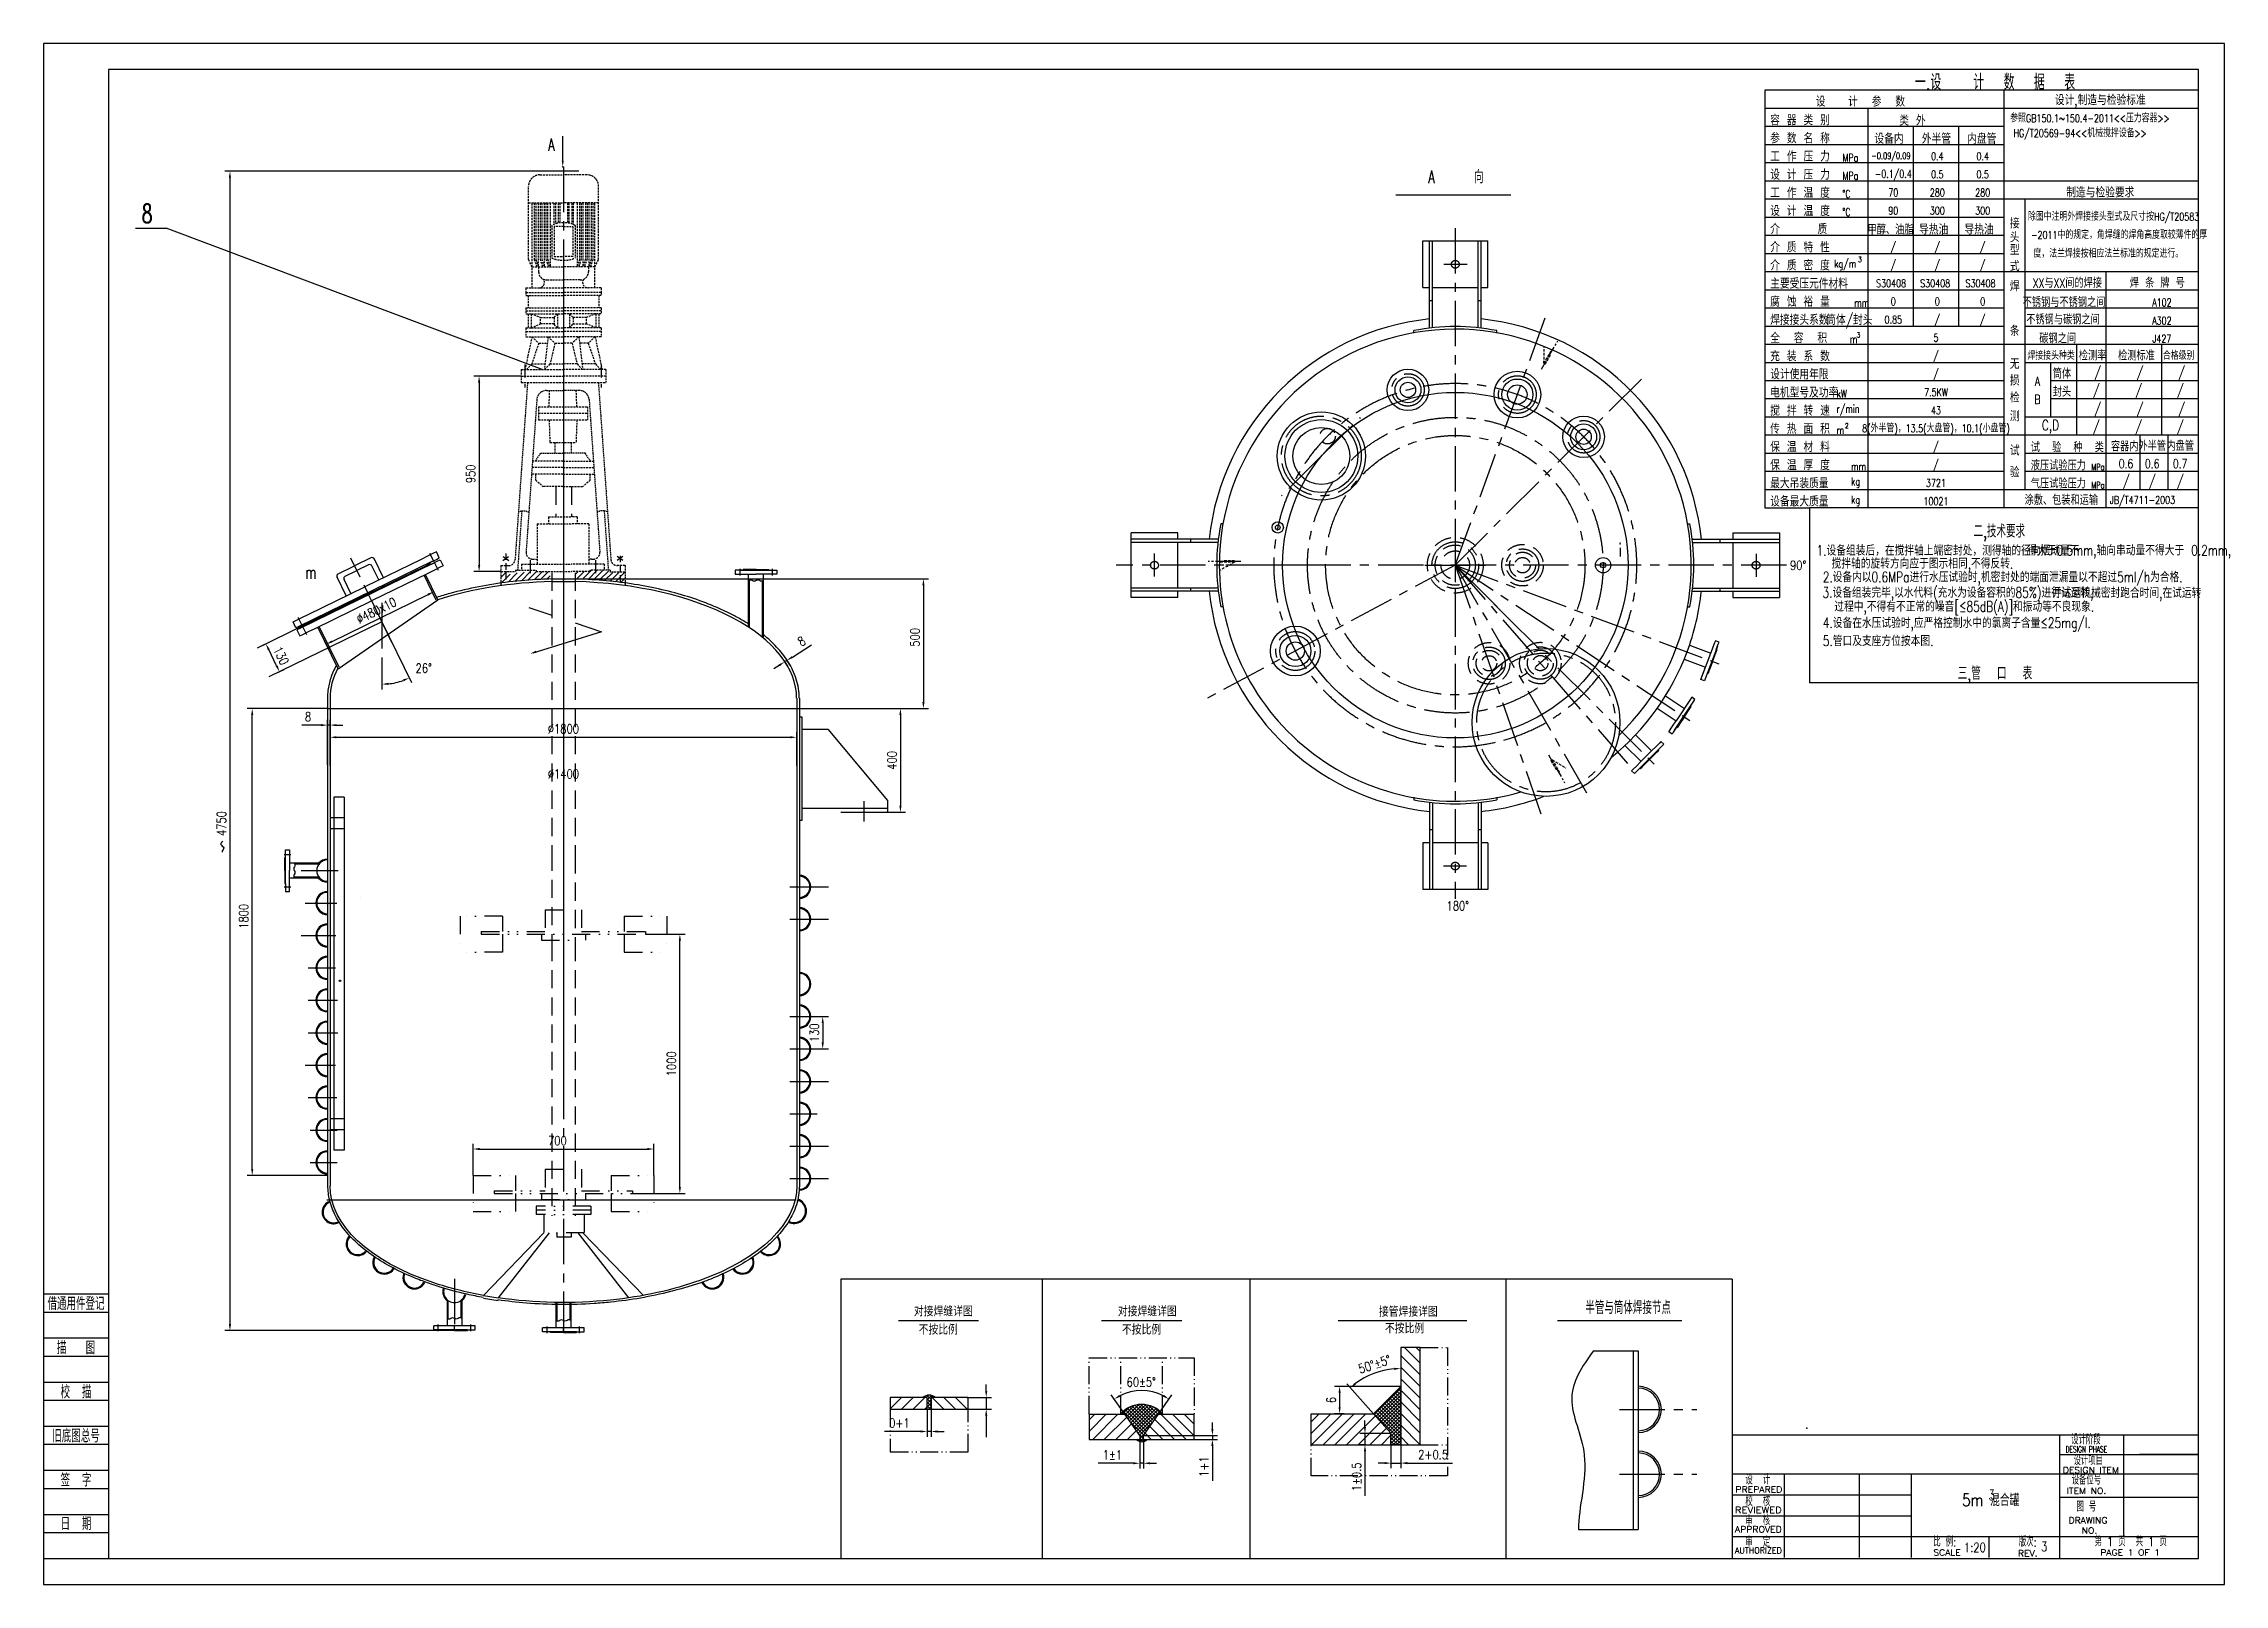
# Model space of a CAD drawing. Header units: millimetres. Extents: x -1762 to 42666, y -863 to 15979.
# Drawn here: x 21582 to 29992, y 10039 to 15979 of the extents above; entities that cross this region are included whole.
import ezdxf
from ezdxf.enums import TextEntityAlignment as Align

# ---------------------------------------------------------------- set-up
doc = ezdxf.new("R2010")
doc.units = ezdxf.units.MM
doc.header["$LTSCALE"] = 10
doc.header["$MEASUREMENT"] = 0
for name, pattern in [('CENTER', [2, 1.25, -0.25, 0.25, -0.25]), ('DASHED', [0.75, 0.5, -0.25]), ('DIVIDE', [1.25, 0.5, -0.25, 0, -0.25, 0, -0.25]), ('SDHX', [11.5, 7, -1.3, 0.3, -1.3, 0.3, -1.3])]:
    doc.linetypes.add(name, pattern=pattern)
doc.layers.get('0').update_dxf_attribs({"linetype": 'CONTINUOUS'})
doc.layers.get('DEFPOINTS').update_dxf_attribs({"linetype": 'CONTINUOUS'})
for name, color, linetype in [('1轮廓实线层', 7, 'CONTINUOUS'), ('2细线层', 3, 'CONTINUOUS'), ('3中心线层', 1, 'CENTER'), ('4虚线层', 6, 'DASHED'), ('5剖面线层', 2, 'CONTINUOUS'), ('6', 1, 'CONTINUOUS'), ('6文字层', 3, 'CONTINUOUS'), ('7', 7, 'CONTINUOUS'), ('7标注层', 4, 'CONTINUOUS'), ('9双点划线', 6, 'SDHX'), ('9双点划线层', 6, 'DIVIDE'), ('LAYER1', 6, 'DASHED'), ('LAYER3', 1, 'CENTER'), ('图框层', 7, 'CONTINUOUS')]:
    doc.layers.add(name, color=color, linetype=linetype)
doc.styles.add('HZ', font='txt', dxfattribs={"width": 0.7, "height": 5, "bigfont": 'hztxt'})
doc.styles.add('PC_TEXTSTYLE', font='romans.shx', dxfattribs={"width": 0.8, "bigfont": 'hzfs.shx'})
doc.styles.add('TH_GBDIM', font='romans.shx', dxfattribs={"width": 0.8, "bigfont": 'gbcbig.shx'})
doc.dimstyles.new('TH_GBDIM', dxfattribs={"dimscale": 10, "dimtxt": 3.5, "dimasz": 2.5, "dimexe": 2, "dimexo": 0, "dimgap": 1.5, "dimtad": 1, "dimdec": 0, "dimzin": 0, "dimdsep": 46, "dimtxsty": 'PC_TEXTSTYLE', "dimcen": 2.5, "dimadec": 0, "dimazin": 0, "dimtfac": 0.714286, "dimtdec": 0, "dimtmove": 0, "dimatfit": 3, "dimfxl": 0, "dimtolj": 1, "dimtzin": 0, "dimarcsym": 0})
pattern_1 = [(45, (23554.002, 6797.107), (-6.735192, 6.735192), []), (135, (23554.002, 6797.107), (-6.735192, -6.735192), [])]

msp = doc.modelspace()

# ---------------------------------------------------------------- texts
at = {"layer": '2细线层'}
for s, height, style, width, p in [('一.设   计  数  据  表', 60, 'HZ', 0.7, (29107.71, 15833.97)), ('设   计  参  数', 40, 'HZ', 0.75, (28588.86, 15758.65)), ('设计,制造与检验标准', 40, 'HZ', 0.75, (29513.86, 15758.65)), ('类 外', 40, 'HZ', 0.75, (28789.6, 15685.36)), ('-0.09/0.09', 25, 'HZ', 0.75, (28706.67, 15545.36)), ('设备内', 40, 'HZ', 0.75, (28699, 15615.36)), ('外半管', 40, 'HZ', 0.75, (28881.91, 15615.36)), ('0.4', 30, 'HZ', 0.75, (28885.4, 15545.36)), ('内盘管', 40, 'HZ', 0.75, (29056.91, 15615.36)), ('0.4', 30, 'HZ', 0.75, (29060.4, 15545.36)), ('-0.1/0.4', 30, 'HZ', 0.75, (28715.51, 15475.36)), ('0.5', 30, 'HZ', 0.75, (28885.4, 15475.36)), ('0.5', 30, 'HZ', 0.75, (29060.4, 15475.36)), ('70', 30, 'HZ', 0.75, (28715.51, 15405.36)), ('280', 30, 'HZ', 0.75, (28885.4, 15405.36)), ('280', 30, 'HZ', 0.75, (29060.4, 15405.36)), ('制造与检验要求', 40, 'HZ', 0.75, (29513.86, 15408.65)), ('90', 30, 'HZ', 0.75, (28715.51, 15335.36)), ('300', 30, 'HZ', 0.75, (28885.4, 15335.36)), ('300', 30, 'HZ', 0.75, (29060.4, 15335.36)), ('甲醇、油脂', 35, 'HZ', 0.75, (28704.87, 15265.36)), ('导热油', 40, 'HZ', 0.75, (28871.48, 15265.36)), ('导热油', 40, 'HZ', 0.75, (29046.48, 15265.36)), ('/', 30, 'HZ', 0.75, (28715.51, 15195.36)), ('/', 30, 'HZ', 0.75, (28715.51, 15125.36)), ('/', 30, 'HZ', 0.75, (28885.4, 15195.36)), ('/', 30, 'HZ', 0.75, (28885.4, 15125.36)), ('/', 30, 'HZ', 0.75, (29060.4, 15195.36)), ('/', 30, 'HZ', 0.75, (29060.4, 15125.36)), ('S30408', 30, 'HZ', 0.75, (28706.81, 15055.36)), ('S30408', 30, 'HZ', 0.75, (28876.9, 15055.36)), ('S30408', 30, 'HZ', 0.75, (29051.9, 15055.36)), ('XX与XX间的焊接', 35, 'HZ', 0.75, (29387.03, 15059.85)), ('焊 条 牌 号', 35, 'HZ', 0.75, (29733.72, 15059.85)), ('0', 30, 'HZ', 0.75, (28715.51, 14985.36)), ('0', 30, 'HZ', 0.75, (28885.4, 14985.36)), ('0', 30, 'HZ', 0.75, (29060.4, 14985.36)), ('不锈钢与不锈钢之间', 35, 'HZ', 0.75, (29374.06, 14985.27)), ('A102', 30, 'HZ', 0.75, (29751.22, 14981.6)), ('0.85', 30, 'HZ', 0.75, (28715.51, 14915.36)), ('/', 30, 'HZ', 0.75, (28885.4, 14915.36)), ('/', 30, 'HZ', 0.75, (29060.4, 14915.36)), ('不锈钢与碳钢之间', 35, 'HZ', 0.75, (29370.08, 14918.62)), ('A302', 30, 'HZ', 0.75, (29751.22, 14911.6)), ('5', 30, 'HZ', 0.75, (28880.16, 14845.36)), ('碳钢之间', 35, 'HZ', 0.75, (29349.45, 14845.89)), ('J427', 30, 'HZ', 0.75, (29751.22, 14841.6)), ('/', 30, 'HZ', 0.75, (28880.16, 14775.36)), ('/', 30, 'HZ', 0.75, (28880.16, 14705.36)), ('焊接接头种类', 30, 'HZ', 0.75, (29324.03, 14779.85)), ('筒体', 35, 'HZ', 0.75, (29366.01, 14709.85)), ('检测率', 35, 'HZ', 0.75, (29484.37, 14779.85)), ('/', 40, 'HZ', 0.75, (29503.17, 14708.33)), ('检测标准', 35, 'HZ', 0.75, (29653.25, 14779.85)), ('/', 40, 'HZ', 0.75, (29666.09, 14708.33)), ('合格级别', 30, 'HZ', 0.75, (29816.05, 14779.85)), ('/', 40, 'HZ', 0.75, (29826.61, 14708.33)), ('7.5KW', 30, 'HZ', 0.75, (28880.16, 14635.36)), ('A', 35, 'HZ', 0.75, (29271.6, 14677.67)), ('封头', 35, 'HZ', 0.75, (29366.01, 14639.85)), ('/', 40, 'HZ', 0.75, (29498.44, 14639.85)), ('/', 40, 'HZ', 0.75, (29661.36, 14639.85)), ('/', 40, 'HZ', 0.75, (29821.88, 14639.85)), ('43', 30, 'HZ', 0.75, (28880.16, 14565.36)), ('B', 35, 'HZ', 0.75, (29271.6, 14607.67)), ('/', 40, 'HZ', 0.75, (29503.17, 14568.33)), ('/', 40, 'HZ', 0.75, (29666.09, 14568.33)), ('/', 40, 'HZ', 0.75, (29826.61, 14568.33)), ('8(外半管)，13.5(大盘管)，10.1(小盘管)', 30, 'HZ', 0.75, (28880.16, 14495.36)), ('C,D', 40, 'HZ', 0.75, (29321.21, 14502.51)), ('/', 40, 'HZ', 0.75, (29498.44, 14499.85)), ('/', 40, 'HZ', 0.75, (29661.36, 14499.85)), ('/', 40, 'HZ', 0.75, (29821.88, 14499.85)), ('/', 30, 'HZ', 0.75, (28880.16, 14425.36)), ('容器内', 35, 'HZ', 0.75, (29607.99, 14429.85)), ('外半管', 35, 'HZ', 0.75, (29714.25, 14431.47)), ('内盘管', 35, 'HZ', 0.75, (29822.17, 14431.47)), ('3721', 30, 'HZ', 0.75, (28880.16, 14285.36)), ('/', 30, 'HZ', 0.75, (28880.16, 14355.36)), ('0.6', 35, 'HZ', 0.75, (29613.02, 14359.85)), ('/', 40, 'HZ', 0.75, (29613.02, 14289.85)), ('0.6', 35, 'HZ', 0.75, (29713.97, 14359.85)), ('/', 40, 'HZ', 0.75, (29713.97, 14289.85)), ('0.7', 35, 'HZ', 0.75, (29821.88, 14359.85)), ('/', 40, 'HZ', 0.75, (29821.88, 14289.85)), ('10021', 30, 'HZ', 0.75, (28880.16, 14215.36)), ('JB/T4711-2003', 30, 'HZ', 0.75, (29676.66, 14218.17)), ('二,技术要求', 50, 'HZ', 0.7, (29124.33, 14095.23)), ('三,管  口  表', 50, 'HZ', 0.7, (29107.71, 13547.33)), ('借通用件登记', 50, 'PC_TEXTSTYLE', 0.667, (21707.41, 11124.46)), ('描   图', 50, 'PC_TEXTSTYLE', 0.6667, (21707.41, 10954.46)), ('校  描', 50, 'PC_TEXTSTYLE', 0.667, (21707.41, 10784.46)), ('旧底图总号', 50, 'PC_TEXTSTYLE', 0.667, (21707.41, 10614.46)), ('签  字', 50, 'PC_TEXTSTYLE', 0.667, (21707.41, 10444.46)), ('日  期', 50, 'PC_TEXTSTYLE', 0.667, (21707.47, 10275.45))]:
    msp.add_text(s, height=height, dxfattribs=dict(at, style=style, width=width)).set_placement(p, align=Align.MIDDLE)
for s, height, style, width, p in [('容 器 类 别', 40, 'HZ', 0.75, (28240.76, 15664.87)), ('参照GB150.1~150.4-2011<<压力容器>>', 30, 'HZ', 0.75, (29166.35, 15676.55)), ('HG/T20569-94<<机械搅拌设备>>', 30, 'HZ', 0.75, (29179.3, 15619.24)), ('参 数 名 称', 40, 'HZ', 0.75, (28240.76, 15594.87)), ('工 作 压 力', 40, 'HZ', 0.75, (28240.76, 15524.87)), ('设 计 压 力', 40, 'HZ', 0.75, (28240.76, 15454.87)), ('MPa', 30, 'HZ', 0.75, (28519.34, 15524.87)), ('MPa', 30, 'HZ', 0.75, (28519.34, 15454.87)), ('工 作 温 度', 40, 'HZ', 0.75, (28240.76, 15384.87)), ('%%DC', 30, 'HZ', 0.75, (28519.34, 15384.87)), ('设 计 温 度', 40, 'HZ', 0.75, (28240.76, 15314.87)), ('%%DC', 30, 'HZ', 0.75, (28519.34, 15314.87)), ('接', 40, 'HZ', 0.75, (29165.06, 15266.88)), ('除图中注明外焊接接头型式及尺寸按HG/T20583', 30, 'HZ', 0.75, (29234.99, 15297.33)), ('介     质', 40, 'HZ', 0.75, (28240.76, 15244.87)), ('头', 40, 'HZ', 0.75, (29165.06, 15213.27)), ('-2011中的规定，角焊缝的焊角高度取较薄件的厚', 30, 'HZ', 0.75, (29246.81, 15227.05)), ('介 质 特 性', 40, 'HZ', 0.75, (28240.76, 15174.87)), ('介 质 密 度', 40, 'HZ', 0.75, (28240.76, 15104.87)), ('kg/m', 30, 'HZ', 0.75, (28488.05, 15116.02)), ('3', 20, 'HZ', 0.75, (28579.51, 15137.47)), ('型', 40, 'HZ', 0.75, (29165.06, 15164.36)), ('式', 40, 'HZ', 0.75, (29165.06, 15101.56)), ('度，法兰焊接按相应法兰标准的规定进行。', 30, 'HZ', 0.75, (29256.2, 15154.93)), ('主要受压元件材料', 40, 'HZ', 0.75, (28240.76, 15034.87)), ('焊', 40, 'HZ', 0.75, (29165.06, 15024.83)), ('腐 蚀 裕 量', 40, 'HZ', 0.75, (28240.76, 14964.87)), ('mm', 30, 'HZ', 0.75, (28565.24, 14964.87)), ('焊接接头系数', 40, 'HZ', 0.75, (28240.76, 14894.87)), ('筒体/封头', 40, 'HZ', 0.75, (28456.92, 14894.87)), ('条', 40, 'HZ', 0.75, (29165.06, 14852.12)), ('全  容  积', 40, 'HZ', 0.75, (28240.76, 14824.87)), ('m', 30, 'HZ', 0.75, (28548.2, 14824.87)), ('3', 20, 'HZ', 0.75, (28573.82, 14846.32)), ('设计使用年限', 40, 'HZ', 0.75, (28240.76, 14684.87)), ('充 装 系 数', 40, 'HZ', 0.75, (28240.76, 14754.87)), ('无', 40, 'HZ', 0.75, (29165.06, 14725.26)), ('电机型号及功率', 40, 'HZ', 0.75, (28240.76, 14614.87)), ('kW', 30, 'HZ', 0.75, (28497.09, 14614.87)), ('损', 40, 'HZ', 0.75, (29165.06, 14661.04)), ('检', 40, 'HZ', 0.75, (29165.06, 14595.39)), ('搅 拌 转 速', 40, 'HZ', 0.75, (28240.76, 14544.87)), ('r/min', 30, 'HZ', 0.75, (28497.09, 14556.42)), ('测', 40, 'HZ', 0.75, (29165.06, 14523.61)), ('传 热 面 积', 40, 'HZ', 0.75, (28240.76, 14474.87)), ('m', 30, 'HZ', 0.75, (28497.09, 14474.87)), ('2', 20, 'HZ', 0.75, (28528.75, 14496.32)), ('保 温 材 料', 40, 'HZ', 0.75, (28240.76, 14404.87)), ('试', 40, 'HZ', 0.75, (29165.06, 14390.99)), ('试  验  种  类', 35, 'HZ', 0.75, (29245.76, 14404.87)), ('保 温 厚 度', 40, 'HZ', 0.75, (28240.76, 14334.87)), ('最大吊装质量', 40, 'HZ', 0.75, (28240.76, 14264.87)), ('mm', 30, 'HZ', 0.75, (28553.07, 14334.87)), ('kg', 30, 'HZ', 0.75, (28553.07, 14276.42)), ('验', 40, 'HZ', 0.75, (29165.06, 14307.93)), ('气压试验压力', 35, 'HZ', 0.75, (29245.76, 14264.87)), ('液压试验压力', 35, 'HZ', 0.75, (29245.76, 14334.87)), ('MPa', 25, 'HZ', 0.75, (29478.86, 14334.87)), ('设备最大质量', 40, 'HZ', 0.75, (28240.76, 14194.87)), ('kg', 30, 'HZ', 0.75, (28553.07, 14206.42)), ('涂敷、包装和运输', 35, 'HZ', 0.75, (29221.8, 14201.5)), ('MPa', 25, 'HZ', 0.75, (29478.86, 14264.87)), ('1.设备组装后，在搅拌轴上端密封处，测得轴的径向摆动量不', 40, 'HZ', 0.75, (28419.7, 14005.7)), ('得大于0.5mm,轴向串动量不得大于 0.2mm,', 40, 'HZ', 0.75, (29232.86, 14006.15)), ('搅拌轴的旋转方向应于图示相同,不得反转.', 40, 'HZ', 0.75, (28477.61, 13955.53)), ('3.设备组装完毕,以水代料(充水为设备容积的85%)进行试运转,', 40, 'HZ', 0.75, (28442.47, 13843.36)), ('2.设备内以0.6MPa进行水压试验时,机密封处的端面泄漏量以不超过5ml/h为合格.', 40, 'HZ', 0.75, (28443.23, 13903.19)), ('并达到机械密封跑合时间,在试运转', 40, 'HZ', 0.75, (29328.16, 13842.45)), ('过程中,不得有不正常的噪音[≤85dB(A)]和振动等不良现象.', 40, 'HZ', 0.75, (28488.13, 13789.38)), ('4.设备在水压试验时,应严格控制水中的氯离子含量≤25mg/l.', 40, 'HZ', 0.75, (28443.75, 13726.57)), ('5.管口及支座方位按本图.', 40, 'HZ', 0.75, (28443.75, 13657.15)), ('对接焊缝详图', 35, 'PC_TEXTSTYLE', 0.8, (24938.66, 11073.13)), ('对接焊缝详图', 35, 'PC_TEXTSTYLE', 0.8, (25725.24, 11073.13)), ('不按比例', 35, 'PC_TEXTSTYLE', 0.8, (24957.05, 11002.59)), ('不按比例', 35, 'PC_TEXTSTYLE', 0.8, (25740.95, 11002.59))]:
    msp.add_text(s, height=height, dxfattribs=dict(at, style=style, width=width)).set_placement(p)
at = {"layer": '6文字层', "ltscale": 14, "style": 'PC_TEXTSTYLE', "width": 0.667}
for s, height, p in [('A', 48, (23528.01, 15566.28)), ('A      向', 50, (26921.3, 15440.96)), ('8', 72, (21960.9, 15288.51)), ('i', 50, (27656.45, 14002.06)), ('m', 50, (22591.67, 13916.34)), ('半管与筒体焊接节点', 50, (27527.94, 11081.57))]:
    msp.add_text(s, height=height, dxfattribs=at).set_placement(p)
at = {"layer": '6文字层', "color": 7, "ltscale": 10, "style": 'HZ', "width": 0.667}
msp.add_text('3', height=40, dxfattribs=at).set_placement((29083.46, 10363.83))
at = {"layer": '7', "style": 'TH_GBDIM'}
for s, height, width, p in [('设计阶段', 35.472, 0.8, (29458.37, 10579.36)), ('设计项目', 35.472, 0.8, (29467.5, 10499.47)), ('设  计', 35.472, 0.8, (28193.01, 10425.43)), ('DESIGN ITEM', 23.6477, 1.098385, (29477.35, 10468.15)), ('设备位号', 35.472, 0.8, (29460.33, 10424.26)), ('校  核', 35.472, 0.8, (28193.01, 10341.29)), ('5m 混合罐', 47.295, 0.8, (29091.69, 10341.04)), ('ITEM NO.', 23.648, 1.098385, (29460.4, 10388.32)), ('图 号', 35.472, 0.8, (29460.33, 10320.68)), ('审  核', 35.472, 0.8, (28193.01, 10267.08)), ('审  定', 35.472, 0.8, (28193.01, 10184.81)), ('版次:', 35.472, 0.8, (29234.17, 10185.7)), ('3', 35.47, 0.8, (29297.2, 10167.4)), ('第 1 页  共 1 页', 35.4715, 0.8, (29631.22, 10186.74)), ('REV.', 23.648, 1.098385, (29234.48, 10147.18)), ('PAGE 1 OF 1', 23.6477, 1.098385, (29629.04, 10150.56))]:
    msp.add_text(s, height=height, dxfattribs=dict(at, width=width)).set_placement(p, align=Align.CENTER)
for s, height, width, p, p2 in [('DESIGN PHASE', 23.6477, 0.619765, (29380.19, 10548.23), (29540.7, 10548.23)), ('PREPARED', 23.648, 1.014963, (28106.78, 10393.48, -2.54), (28287.37, 10393.48, -2.54)), ('APPROVED', 23.648, 1.014963, (28105, 10239.93), (28285.58, 10239.93)), ('REVIEWED', 23.648, 1.098385, (28105, 10314.26), (28285.58, 10314.26)), ('AUTHORIZED', 23.648, 0.862173, (28105, 10158.48), (28285.58, 10158.48))]:
    msp.add_text(s, height=height, dxfattribs=dict(at, width=width)).set_placement(p, p2, align=Align.FIT)
for s, height, width, p in [('DRAWING', 23.648, 1.098385, (29391.36, 10274.29)), ('比 例:', 35.472, 0.8, (28870.03, 10185.66)), ('1:20', 35.472, 0.8, (28987.53, 10164.09)), ('NO.', 23.648, 1.098385, (29442.14, 10235.15)), ('SCALE', 23.648, 1.098385, (28870.03, 10150.32))]:
    msp.add_text(s, height=height, dxfattribs=dict(at, width=width)).set_placement(p)
at = {"layer": '7标注层', "color": 3, "ltscale": 14, "char_height": 35, "attachment_point": 5, "style": 'PC_TEXTSTYLE'}
for s, insert in [('\\A1;90%%D', (28348.64, 13968.22)), ('\\A1;180%%D', (27035.99, 12655.47))]:
    msp.add_mtext(s, dxfattribs=dict(at, insert=insert))
at = {"layer": '7标注层', "ltscale": 14, "insert": (23586.86, 13164.07), "char_height": 35, "attachment_point": 5, "style": 'PC_TEXTSTYLE'}
msp.add_mtext('\\A1;%%C1400', dxfattribs=at)

# ---------------------------------------------------------------- blocks, each defined once
blk = doc.blocks.new('*D177')
at = {"layer": '7标注层', "color": 0, "lineweight": -2, "ltscale": 14, "transparency": 16777216}
for p, q in [((24580.3, 12228.6), (24607, 12228.6)), ((24587, 12203.6), (24587, 12128.6)), ((24580.3, 12103.6), (24607, 12103.6))]:
    blk.add_line(p, q, dxfattribs=at)
at = {"layer": '7标注层', "color": 0, "ltscale": 14, "transparency": 16777216}
for points in [[(24582.8, 12203.6), (24591.1, 12203.6), (24587, 12228.6)], [(24582.8, 12128.6), (24591.1, 12128.6), (24587, 12103.6)]]:
    blk.add_solid(points, dxfattribs=at)
at = {"layer": 'DEFPOINTS', "color": 0, "ltscale": 14, "transparency": 16777216}
for p in [(24580.3, 12228.6), (24580.3, 12103.6), (24587, 12103.6)]:
    blk.add_point(p, dxfattribs=at)
at = {"layer": '7标注层', "color": 3, "ltscale": 14, "transparency": 16777216, "insert": (24554.5, 12166.1), "char_height": 35, "attachment_point": 5, "rotation": 90, "style": 'PC_TEXTSTYLE'}
blk.add_mtext('\\A1;130', dxfattribs=at)
blk = doc.blocks.new('*D178')
at = {"layer": '7标注层', "color": 0, "lineweight": -2, "ltscale": 14, "transparency": 16777216}
for p, q in [((22686.9, 13195.9), (22686.9, 13325.3)), ((22711.9, 13305.3), (24461.9, 13305.3)), ((24486.9, 13195.9), (24486.9, 13325.3))]:
    blk.add_line(p, q, dxfattribs=at)
at = {"layer": '7标注层', "color": 0, "ltscale": 14, "transparency": 16777216}
for points in [[(22711.9, 13309.4), (22711.9, 13301.1), (22686.9, 13305.3)], [(24461.9, 13309.4), (24461.9, 13301.1), (24486.9, 13305.3)]]:
    blk.add_solid(points, dxfattribs=at)
at = {"layer": 'DEFPOINTS', "color": 0, "ltscale": 14, "transparency": 16777216}
for p in [(24486.9, 13305.3), (22686.9, 13195.9), (24486.9, 13195.9)]:
    blk.add_point(p, dxfattribs=at)
at = {"layer": '7标注层', "color": 3, "ltscale": 14, "transparency": 16777216, "insert": (23586.9, 13337.8), "char_height": 35, "attachment_point": 5, "style": 'PC_TEXTSTYLE'}
blk.add_mtext('\\A1;%%c1800{}{}', dxfattribs=at)
blk = doc.blocks.new('*D179')
at = {"layer": '7标注层', "color": 0, "lineweight": -2, "ltscale": 14, "transparency": 16777216}
for p, q in [((22426.5, 13659.5), (22457.5, 13674.6)), ((22481.1, 13580.6), (22450.5, 13643.4)), ((22479.1, 13551.8), (22510, 13566.9))]:
    blk.add_line(p, q, dxfattribs=at)
at = {"layer": '7标注层', "color": 0, "ltscale": 14, "transparency": 16777216}
for points in [[(22454.2, 13645.2), (22446.7, 13641.6), (22439.5, 13665.9)], [(22484.9, 13582.4), (22477.4, 13578.8), (22492.1, 13558.2)]]:
    blk.add_solid(points, dxfattribs=at)
at = {"layer": 'DEFPOINTS', "color": 0, "ltscale": 14, "transparency": 16777216}
for p in [(22426.5, 13659.5), (22439.5, 13665.9), (22479.1, 13551.8)]:
    blk.add_point(p, dxfattribs=at)
at = {"layer": '7标注层', "color": 3, "ltscale": 14, "transparency": 16777216, "insert": (22498.1, 13619.9), "char_height": 35, "attachment_point": 5, "rotation": 296, "style": 'PC_TEXTSTYLE'}
blk.add_mtext('\\A1;130{}{}', dxfattribs=at)
blk = doc.blocks.new('*D180')
at = {"layer": '7标注层', "color": 0, "lineweight": -2, "ltscale": 14, "transparency": 16777216}
for p, q in [((22886.9, 13750.7), (23001.2, 13516.2)), ((22886.9, 13609.8), (22886.9, 13489.8))]:
    blk.add_line(p, q, dxfattribs=at)
blk.add_arc((22886.9, 13750.7), 240.9, 275.9493, 290.0507, dxfattribs=at)
at = {"layer": '7标注层', "color": 0, "ltscale": 14, "transparency": 16777216}
for points in [[(22912, 13507), (22911.6, 13515.3), (22886.9, 13509.8)], [(22967.8, 13528.3), (22971.1, 13520.6), (22992.5, 13534.2)]]:
    blk.add_solid(points, dxfattribs=at)
at = {"layer": 'DEFPOINTS', "color": 0, "ltscale": 14, "transparency": 16777216}
for p in [(22806.6, 13915.2), (22886.9, 13823.1), (22886.9, 13750.7), (22886.9, 13609.8), (22923.2, 13512.6)]:
    blk.add_point(p, dxfattribs=at)
at = {"layer": '7标注层', "color": 3, "ltscale": 14, "transparency": 16777216, "insert": (23048.1, 13571.7), "char_height": 35, "attachment_point": 5, "style": 'PC_TEXTSTYLE'}
blk.add_mtext('\\A1;26%%d{}{}', dxfattribs=at)
blk = doc.blocks.new('*D20')
at = {"color": 0, "linetype": 'ByBlock', "ltscale": 14, "transparency": 16777216}
blk.add_line((-111.8, -359.8), (-214.3, -244.8), dxfattribs=at)
blk.add_arc((-6.8, -477.6), 291.8, 94.91005, 126.80892, dxfattribs=at)
for points in [[(-179, -247.2), (-184.3, -240.7), (-201, -259.8)], [(-32, -182.7), (-31.6, -191), (-6.8, -185.8)]]:
    blk.add_solid(points, dxfattribs=at)
at = {"layer": 'DEFPOINTS', "color": 0, "linetype": 'ByBlock', "ltscale": 14, "transparency": 16777216}
for p in [(-6.8, -104.8), (-143, -219.5), (-111.8, -359.8), (-44.3, -435.5), (-6.8, -479.8)]:
    blk.add_point(p, dxfattribs=at)
at = {"color": 0, "linetype": 'ByBlock', "ltscale": 14, "transparency": 16777216, "insert": (-107.6, -169.3), "char_height": 35, "attachment_point": 5, "rotation": 18.1031, "style": 'PC_TEXTSTYLE'}
blk.add_mtext('\\A1;50°±5°{}{}', dxfattribs=at)
blk = doc.blocks.new('*D21')
at = {"color": 0, "linetype": 'ByBlock', "ltscale": 14, "transparency": 16777216}
for p, q in [((-44.3, -479.8), (-44.3, -570.3)), ((-6.8, -479.8), (-6.8, -570.3)), ((-69.3, -550.3), (-94.3, -550.3)), ((-44.3, -550.3), (-6.8, -550.3)), ((18.2, -550.3), (193.2, -550.3))]:
    blk.add_line(p, q, dxfattribs=at)
for points in [[(-69.3, -546.2), (-69.3, -554.5), (-44.3, -550.3)], [(18.2, -546.2), (18.2, -554.5), (-6.8, -550.3)]]:
    blk.add_solid(points, dxfattribs=at)
at = {"layer": 'DEFPOINTS', "color": 0, "linetype": 'ByBlock', "ltscale": 14, "transparency": 16777216}
for p in [(-44.3, -479.8), (-6.8, -479.8), (-6.8, -550.3)]:
    blk.add_point(p, dxfattribs=at)
at = {"color": 3, "linetype": 'ByBlock', "ltscale": 14, "transparency": 16777216, "insert": (118.2, -517.8), "char_height": 35, "attachment_point": 5, "style": 'PC_TEXTSTYLE'}
blk.add_mtext('\\A1;2+0.5{}{}', dxfattribs=at)
blk = doc.blocks.new('*D22')
at = {"color": 0, "linetype": 'ByBlock', "ltscale": 14, "transparency": 16777216}
for p, q in [((-6.8, -254.8), (-262.4, -254.8)), ((-242.4, -279.8), (-242.4, -334.8)), ((-224.7, -359.8), (-262.4, -359.8))]:
    blk.add_line(p, q, dxfattribs=at)
for points in [[(-246.6, -279.8), (-238.2, -279.8), (-242.4, -254.8)], [(-246.6, -334.8), (-238.2, -334.8), (-242.4, -359.8)]]:
    blk.add_solid(points, dxfattribs=at)
at = {"layer": 'DEFPOINTS', "color": 0, "linetype": 'ByBlock', "ltscale": 14, "transparency": 16777216}
for p in [(-6.8, -254.8), (-242.4, -359.8), (-224.7, -359.8)]:
    blk.add_point(p, dxfattribs=at)
at = {"color": 3, "linetype": 'ByBlock', "ltscale": 14, "transparency": 16777216, "insert": (-274.9, -307.3), "char_height": 35, "attachment_point": 5, "rotation": 90, "style": 'PC_TEXTSTYLE'}
blk.add_mtext('\\A1;6{}{}', dxfattribs=at)
blk = doc.blocks.new('*D23')
at = {"color": 0, "linetype": 'ByBlock', "ltscale": 14, "transparency": 16777216}
for p, q in [((-144.6, -411), (-144.6, -386)), ((-44.3, -436), (-164.6, -436)), ((-141.8, -479.8), (-164.6, -479.8)), ((-144.6, -436), (-144.6, -479.8)), ((-144.6, -504.8), (-144.6, -676.4))]:
    blk.add_line(p, q, dxfattribs=at)
for points in [[(-148.8, -411), (-140.5, -411), (-144.6, -436)], [(-148.8, -504.8), (-140.5, -504.8), (-144.6, -479.8)]]:
    blk.add_solid(points, dxfattribs=at)
at = {"layer": 'DEFPOINTS', "color": 0, "linetype": 'ByBlock', "ltscale": 14, "transparency": 16777216}
for p in [(-144.6, -479.8), (-141.8, -479.8), (-44.3, -436)]:
    blk.add_point(p, dxfattribs=at)
at = {"color": 3, "linetype": 'ByBlock', "ltscale": 14, "transparency": 16777216, "insert": (-177.1, -603.1), "char_height": 35, "attachment_point": 5, "rotation": 90, "style": 'PC_TEXTSTYLE'}
blk.add_mtext('\\A1;1±0.5{}{}', dxfattribs=at)
blk = doc.blocks.new('*D181')
at = {"layer": '7标注层', "color": 0, "lineweight": -2, "ltscale": 14, "transparency": 16777216}
for p, q in [((23586.9, 13916.1), (24995.3, 13916.1)), ((24975.3, 13891.1), (24975.3, 13441.1)), ((24486.9, 13416.1), (24995.3, 13416.1))]:
    blk.add_line(p, q, dxfattribs=at)
at = {"layer": '7标注层', "color": 0, "ltscale": 14, "transparency": 16777216}
for points in [[(24971.2, 13891.1), (24979.5, 13891.1), (24975.3, 13916.1)], [(24971.2, 13441.1), (24979.5, 13441.1), (24975.3, 13416.1)]]:
    blk.add_solid(points, dxfattribs=at)
at = {"layer": 'DEFPOINTS', "color": 0, "ltscale": 14, "transparency": 16777216}
for p in [(23586.9, 13916.1), (24486.9, 13416.1), (24975.3, 13416.1)]:
    blk.add_point(p, dxfattribs=at)
at = {"layer": '7标注层', "color": 3, "ltscale": 14, "transparency": 16777216, "insert": (24942.8, 13690.4), "char_height": 35, "attachment_point": 5, "rotation": 90, "style": 'PC_TEXTSTYLE'}
blk.add_mtext('\\A1;500{}{}', dxfattribs=at)
blk = doc.blocks.new('*D182')
at = {"layer": '7标注层', "color": 0, "lineweight": -2, "ltscale": 14, "transparency": 16777216}
for p, q in [((22676.9, 13416.1), (22366.8, 13416.1)), ((22386.8, 11641.1), (22386.8, 13391.1)), ((22676.9, 11616.1), (22366.8, 11616.1))]:
    blk.add_line(p, q, dxfattribs=at)
at = {"layer": '7标注层', "color": 0, "ltscale": 14, "transparency": 16777216}
for points in [[(22382.7, 13391.1), (22391, 13391.1), (22386.8, 13416.1)], [(22382.7, 11641.1), (22391, 11641.1), (22386.8, 11616.1)]]:
    blk.add_solid(points, dxfattribs=at)
at = {"layer": 'DEFPOINTS', "color": 0, "ltscale": 14, "transparency": 16777216}
for p in [(22386.8, 13416.1), (22676.9, 13416.1), (22676.9, 11616.1)]:
    blk.add_point(p, dxfattribs=at)
at = {"layer": '7标注层', "color": 3, "ltscale": 14, "transparency": 16777216, "insert": (22354.3, 12614.9), "char_height": 35, "attachment_point": 5, "rotation": 90, "style": 'PC_TEXTSTYLE'}
blk.add_mtext('\\A1;1800{}{}', dxfattribs=at)
blk = doc.blocks.new('*D183')
at = {"layer": '7标注层', "color": 0, "lineweight": -2, "ltscale": 14, "transparency": 16777216}
for p, q in [((23423.7, 14697.6), (23241.9, 14697.6)), ((23261.9, 14672.6), (23261.9, 13969.2)), ((23345.9, 13944.2), (23241.9, 13944.2))]:
    blk.add_line(p, q, dxfattribs=at)
at = {"layer": '7标注层', "color": 0, "ltscale": 14, "transparency": 16777216}
for points in [[(23257.7, 14672.6), (23266.1, 14672.6), (23261.9, 14697.6)], [(23257.7, 13969.2), (23266.1, 13969.2), (23261.9, 13944.2)]]:
    blk.add_solid(points, dxfattribs=at)
at = {"layer": 'DEFPOINTS', "color": 0, "ltscale": 14, "transparency": 16777216}
for p in [(23423.7, 14697.6), (23261.9, 13944.2), (23345.9, 13944.2)]:
    blk.add_point(p, dxfattribs=at)
at = {"layer": '7标注层', "color": 3, "ltscale": 14, "transparency": 16777216, "insert": (23229.4, 14320.9), "char_height": 35, "attachment_point": 5, "rotation": 90, "style": 'PC_TEXTSTYLE'}
blk.add_mtext('\\A1;950{}{}', dxfattribs=at)
blk = doc.blocks.new('*D184')
at = {"layer": '7标注层', "color": 0, "lineweight": -2, "ltscale": 14, "transparency": 16777216}
for p, q in [((23646.2, 15487.8), (22281, 15487.8)), ((22301, 15462.8), (22301, 11042.8)), ((23116.9, 11017.8), (22281, 11017.8))]:
    blk.add_line(p, q, dxfattribs=at)
at = {"layer": '7标注层', "color": 0, "ltscale": 14, "transparency": 16777216}
for points in [[(22296.8, 15462.8), (22305.1, 15462.8), (22301, 15487.8)], [(22296.8, 11042.8), (22305.1, 11042.8), (22301, 11017.8)]]:
    blk.add_solid(points, dxfattribs=at)
at = {"layer": 'DEFPOINTS', "color": 0, "ltscale": 14, "transparency": 16777216}
for p in [(23646.2, 15487.8), (22301, 11017.8), (23116.9, 11017.8)]:
    blk.add_point(p, dxfattribs=at)
at = {"layer": '7标注层', "color": 3, "ltscale": 14, "transparency": 16777216, "insert": (22268.5, 12972.6), "char_height": 35, "attachment_point": 5, "rotation": 90, "style": 'PC_TEXTSTYLE'}
blk.add_mtext('\\A1;4750{}{}', dxfattribs=at)
blk = doc.blocks.new('*D185')
at = {"layer": '7标注层', "color": 0, "lineweight": -2, "ltscale": 14, "transparency": 16777216}
for p, q in [((22676.9, 13198.7), (22676.9, 13372.1)), ((22686.9, 13198.7), (22686.9, 13372.1)), ((22651.9, 13352.1), (22578.2, 13352.1)), ((22686.9, 13352.1), (22676.9, 13352.1)), ((22711.9, 13352.1), (22736.9, 13352.1))]:
    blk.add_line(p, q, dxfattribs=at)
at = {"layer": '7标注层', "color": 0, "ltscale": 14, "transparency": 16777216}
for points in [[(22651.9, 13356.2), (22651.9, 13347.9), (22676.9, 13352.1)], [(22711.9, 13356.2), (22711.9, 13347.9), (22686.9, 13352.1)]]:
    blk.add_solid(points, dxfattribs=at)
at = {"layer": 'DEFPOINTS', "color": 0, "ltscale": 14, "transparency": 16777216}
for p in [(22676.9, 13352.1), (22676.9, 13198.7), (22686.9, 13198.7)]:
    blk.add_point(p, dxfattribs=at)
at = {"layer": '7标注层', "color": 3, "ltscale": 14, "transparency": 16777216, "insert": (22602.5, 13384.6), "char_height": 35, "attachment_point": 5, "style": 'PC_TEXTSTYLE'}
blk.add_mtext('\\A1;8', dxfattribs=at)
blk = doc.blocks.new('*D186')
at = {"layer": '7标注层', "color": 0, "lineweight": -2, "ltscale": 14, "transparency": 16777216}
for p, q in [((24469.8, 13614.7), (24543.3, 13661.2)), ((24419.1, 13582.6), (24398, 13569.2)), ((24437.7, 13600), (24450.9, 13579.1)), ((24440.2, 13596), (24448.7, 13601.3)), ((24446.1, 13605.3), (24459.4, 13584.4))]:
    blk.add_line(p, q, dxfattribs=at)
at = {"layer": '7标注层', "color": 0, "ltscale": 14, "transparency": 16777216}
for points in [[(24416.9, 13586.1), (24421.3, 13579.1), (24440.2, 13596)], [(24467.6, 13618.2), (24472, 13611.2), (24448.7, 13601.3)]]:
    blk.add_solid(points, dxfattribs=at)
at = {"layer": 'DEFPOINTS', "color": 0, "ltscale": 14, "transparency": 16777216}
for p in [(24437.7, 13600), (24440.2, 13596), (24446.1, 13605.3)]:
    blk.add_point(p, dxfattribs=at)
at = {"layer": '7标注层', "color": 3, "ltscale": 14, "transparency": 16777216, "insert": (24505.4, 13675.6), "char_height": 35, "attachment_point": 5, "rotation": 32.31442, "style": 'PC_TEXTSTYLE'}
blk.add_mtext('\\A1;8', dxfattribs=at)
blk = doc.blocks.new('*D187')
at = {"layer": '7标注层', "color": 0, "lineweight": -2, "ltscale": 14, "transparency": 16777216}
for p, q in [((23080.1, 13881.5), (23096.3, 13848.3)), ((22694.7, 13674.7), (23065, 13855.4)), ((22664.9, 13679), (22681, 13645.8))]:
    blk.add_line(p, q, dxfattribs=at)
at = {"layer": '7标注层', "color": 0, "ltscale": 14, "transparency": 16777216}
for points in [[(23063.2, 13859.1), (23066.8, 13851.6), (23087.5, 13866.3)], [(22692.9, 13678.5), (22696.5, 13671), (22672.2, 13663.8)]]:
    blk.add_solid(points, dxfattribs=at)
at = {"layer": 'DEFPOINTS', "color": 0, "ltscale": 14, "transparency": 16777216}
for p in [(23080.1, 13881.5), (23087.5, 13866.3), (22664.9, 13679)]:
    blk.add_point(p, dxfattribs=at)
at = {"layer": '7标注层', "color": 3, "ltscale": 14, "transparency": 16777216, "insert": (22865.6, 13794.3), "char_height": 35, "attachment_point": 5, "rotation": 26, "style": 'PC_TEXTSTYLE'}
blk.add_mtext('\\A1;%%c480x10{}{}', dxfattribs=at)
blk = doc.blocks.new('*D188')
at = {"layer": '7标注层', "color": 0, "lineweight": -2, "ltscale": 14, "transparency": 16777216}
for p, q in [((23238.4, 11616.1), (23238.4, 11737.9)), ((23263.4, 11717.9), (23910.4, 11717.9)), ((23935.4, 11616.1), (23935.4, 11737.9))]:
    blk.add_line(p, q, dxfattribs=at)
at = {"layer": '7标注层', "color": 0, "ltscale": 14, "transparency": 16777216}
for points in [[(23263.4, 11722.1), (23263.4, 11713.7), (23238.4, 11717.9)], [(23910.4, 11722.1), (23910.4, 11713.7), (23935.4, 11717.9)]]:
    blk.add_solid(points, dxfattribs=at)
at = {"layer": 'DEFPOINTS', "color": 0, "ltscale": 14, "transparency": 16777216}
for p in [(23935.4, 11717.9), (23238.4, 11616.1), (23935.4, 11616.1)]:
    blk.add_point(p, dxfattribs=at)
at = {"layer": '7标注层', "color": 3, "ltscale": 14, "transparency": 16777216, "insert": (23563.9, 11750.4), "char_height": 35, "attachment_point": 5, "style": 'PC_TEXTSTYLE'}
blk.add_mtext('\\A1;700{}{}', dxfattribs=at)
blk = doc.blocks.new('*D190')
at = {"layer": '7标注层', "color": 0, "lineweight": -2, "ltscale": 14, "transparency": 16777216}
for p, q in [((23903.4, 12546.4), (24056.1, 12546.4)), ((24036.1, 11571.4), (24036.1, 12521.4)), ((23853.4, 11546.4), (24056.1, 11546.4))]:
    blk.add_line(p, q, dxfattribs=at)
at = {"layer": '7标注层', "color": 0, "ltscale": 14, "transparency": 16777216}
for points in [[(24031.9, 12521.4), (24040.3, 12521.4), (24036.1, 12546.4)], [(24031.9, 11571.4), (24040.3, 11571.4), (24036.1, 11546.4)]]:
    blk.add_solid(points, dxfattribs=at)
at = {"layer": 'DEFPOINTS', "color": 0, "ltscale": 14, "transparency": 16777216}
for p in [(23903.4, 12546.4), (24036.1, 12546.4), (23853.4, 11546.4)]:
    blk.add_point(p, dxfattribs=at)
at = {"layer": '7标注层', "color": 3, "ltscale": 14, "transparency": 16777216, "insert": (24003.6, 12046.4), "char_height": 35, "attachment_point": 5, "rotation": 90, "style": 'PC_TEXTSTYLE'}
blk.add_mtext('\\A1;1000{}{}', dxfattribs=at)
blk = doc.blocks.new('*D191')
at = {"layer": '7标注层', "color": 0, "lineweight": -2, "ltscale": 14, "transparency": 16777216}
for p, q in [((24486.9, 13416.1), (24906.7, 13416.1)), ((24886.7, 13391.1), (24886.7, 13041.1)), ((24836.9, 13016.1), (24906.7, 13016.1))]:
    blk.add_line(p, q, dxfattribs=at)
at = {"layer": '7标注层', "color": 0, "ltscale": 14, "transparency": 16777216}
for points in [[(24882.5, 13391.1), (24890.8, 13391.1), (24886.7, 13416.1)], [(24882.5, 13041.1), (24890.8, 13041.1), (24886.7, 13016.1)]]:
    blk.add_solid(points, dxfattribs=at)
at = {"layer": 'DEFPOINTS', "color": 0, "ltscale": 14, "transparency": 16777216}
for p in [(24486.9, 13416.1), (24836.9, 13016.1), (24886.7, 13016.1)]:
    blk.add_point(p, dxfattribs=at)
at = {"layer": '7标注层', "color": 3, "ltscale": 14, "transparency": 16777216, "insert": (24854.2, 13216.1), "char_height": 35, "attachment_point": 5, "rotation": 90, "style": 'PC_TEXTSTYLE'}
blk.add_mtext('\\A1;400{}{}', dxfattribs=at)
blk = doc.blocks.new('*D192')
at = {"layer": '7标注层', "color": 0, "lineweight": -2, "transparency": 16777216}
for p, q in [((25751.5, 10695.9), (25699.6, 10769.9)), ((25882, 10695.9), (25933.9, 10769.9))]:
    blk.add_line(p, q, dxfattribs=at)
blk.add_arc((25816.8, 10602.7), 184.2, 62.78187, 117.21813, dxfattribs=at)
at = {"layer": '7标注层', "color": 0, "transparency": 16777216}
for points in [[(25734.7, 10762.9), (25730.4, 10770), (25711.1, 10753.6)], [(25903.2, 10770), (25898.9, 10762.9), (25922.4, 10753.6)]]:
    blk.add_solid(points, dxfattribs=at)
at = {"layer": 'DEFPOINTS', "color": 0, "transparency": 16777216}
for p in [(25854, 10783.1), (25751.5, 10695.9), (25882, 10695.9), (25809.3, 10613.4), (25824.3, 10613.4)]:
    blk.add_point(p, dxfattribs=at)
at = {"layer": '7标注层', "color": 0, "transparency": 16777216, "insert": (25815.3, 10819.4), "char_height": 35, "attachment_point": 5, "rotation": 0.38345, "style": 'PC_TEXTSTYLE'}
blk.add_mtext('\\A1;60%%p5%%d{}{}', dxfattribs=at)
blk = doc.blocks.new('*D193')
at = {"layer": '7标注层', "color": 0, "lineweight": -2, "ltscale": 7, "transparency": 16777216}
for p, q in [((25809.3, 10598.4), (25809.3, 10486.4)), ((25824.3, 10598.4), (25824.3, 10486.4)), ((25784.3, 10506.4), (25649.3, 10506.4)), ((25824.3, 10506.4), (25809.3, 10506.4)), ((25849.3, 10506.4), (25874.3, 10506.4))]:
    blk.add_line(p, q, dxfattribs=at)
at = {"layer": '7标注层', "color": 0, "ltscale": 7, "transparency": 16777216}
for points in [[(25784.3, 10510.5), (25784.3, 10502.2), (25809.3, 10506.4)], [(25849.3, 10510.5), (25849.3, 10502.2), (25824.3, 10506.4)]]:
    blk.add_solid(points, dxfattribs=at)
at = {"layer": 'DEFPOINTS', "color": 0, "ltscale": 7, "transparency": 16777216}
for p in [(25809.3, 10598.4), (25824.3, 10598.4), (25824.3, 10506.4)]:
    blk.add_point(p, dxfattribs=at)
at = {"layer": '7标注层', "color": 3, "ltscale": 7, "transparency": 16777216, "insert": (25704.3, 10538.9), "char_height": 35, "attachment_point": 5, "style": 'PC_TEXTSTYLE'}
blk.add_mtext('\\A1;1±1{}{}', dxfattribs=at)
blk = doc.blocks.new('*D194')
at = {"layer": '7标注层', "color": 0, "lineweight": -2, "transparency": 16777216}
for p, q in [((25824.3, 10613.4), (26109.8, 10613.4)), ((25824.3, 10598.4), (26109.8, 10598.4)), ((26089.8, 10638.4), (26089.8, 10663.4)), ((26089.8, 10613.4), (26089.8, 10598.4)), ((26089.8, 10573.4), (26089.8, 10438.4))]:
    blk.add_line(p, q, dxfattribs=at)
at = {"layer": '7标注层', "color": 0, "transparency": 16777216}
for points in [[(26085.6, 10638.4), (26094, 10638.4), (26089.8, 10613.4)], [(26085.6, 10573.4), (26094, 10573.4), (26089.8, 10598.4)]]:
    blk.add_solid(points, dxfattribs=at)
at = {"layer": 'DEFPOINTS', "color": 0, "transparency": 16777216}
for p in [(25824.3, 10613.4), (25824.3, 10598.4), (26089.8, 10598.4)]:
    blk.add_point(p, dxfattribs=at)
at = {"layer": '7标注层', "color": 0, "transparency": 16777216, "insert": (26057.3, 10493.4), "char_height": 35, "attachment_point": 5, "rotation": 90, "style": 'PC_TEXTSTYLE'}
blk.add_mtext('\\A1;1+1{}{}', dxfattribs=at)
blk = doc.blocks.new('*D202')
at = {"layer": '7标注层', "color": 0, "lineweight": -2, "ltscale": 10, "transparency": 16777216}
for p, q in [((24989.8, 10715.3), (24989.8, 10608.8)), ((25004.8, 10715.3), (25004.8, 10608.8)), ((24964.8, 10628.8), (24825.8, 10628.8)), ((25004.8, 10628.8), (24989.8, 10628.8)), ((25029.8, 10628.8), (25054.8, 10628.8))]:
    blk.add_line(p, q, dxfattribs=at)
at = {"layer": '7标注层', "color": 0, "ltscale": 10, "transparency": 16777216}
for points in [[(24964.8, 10633), (24964.8, 10624.7), (24989.8, 10628.8)], [(25029.8, 10633), (25029.8, 10624.7), (25004.8, 10628.8)]]:
    blk.add_solid(points, dxfattribs=at)
at = {"layer": 'DEFPOINTS', "color": 0, "ltscale": 10, "transparency": 16777216}
for p in [(24989.8, 10715.3), (25004.8, 10715.3), (25004.8, 10628.8)]:
    blk.add_point(p, dxfattribs=at)
at = {"layer": '7标注层', "color": 3, "ltscale": 10, "transparency": 16777216, "insert": (24882.8, 10661.3), "char_height": 35, "attachment_point": 5, "style": 'PC_TEXTSTYLE'}
blk.add_mtext('\\A1;0+1{}{}', dxfattribs=at)
blk = doc.blocks.new('*D203')
at = {"layer": '7标注层', "color": 0, "lineweight": -2, "ltscale": 10, "transparency": 16777216}
for p, q in [((25217.5, 10785.3), (25217.5, 10810.3)), ((25147.3, 10760.3), (25237.5, 10760.3)), ((25147.3, 10715.3), (25237.5, 10715.3)), ((25217.5, 10760.3), (25217.5, 10715.3)), ((25217.5, 10690.3), (25217.5, 10607.3))]:
    blk.add_line(p, q, dxfattribs=at)
at = {"layer": '7标注层', "color": 0, "ltscale": 10, "transparency": 16777216}
for points in [[(25213.3, 10785.3), (25221.6, 10785.3), (25217.5, 10760.3)], [(25213.3, 10690.3), (25221.6, 10690.3), (25217.5, 10715.3)]]:
    blk.add_solid(points, dxfattribs=at)
at = {"layer": 'DEFPOINTS', "color": 0, "ltscale": 10, "transparency": 16777216}
for p in [(25147.3, 10760.3), (25147.3, 10715.3), (25217.5, 10760.3)]:
    blk.add_point(p, dxfattribs=at)
at = {"layer": '7标注层', "color": 3, "ltscale": 10, "transparency": 16777216, "insert": (25185, 10636.3), "char_height": 35, "attachment_point": 5, "rotation": 90, "style": 'PC_TEXTSTYLE'}
blk.add_mtext('\\A1; {}{}', dxfattribs=at)
blk = doc.blocks.new('*U19')
at = {"layer": '5剖面线层'}
h = blk.add_hatch(dxfattribs=at)
h.set_pattern_fill('ANSI31', color=256, scale=10, angle=90, style=0)
h.set_pattern_definition([(135, (-797.93, -976.936), (-22.4506, -22.4506), [])])
h.paths.add_polyline_path([(68.2, -104.8), (-6.8, -104.8), (-6.8, -479.8), (68.2, -479.8)])
h = blk.add_hatch(dxfattribs=at)
h.set_pattern_fill('ANSI37', color=256, scale=3, style=0)
h.set_pattern_definition([(45, (-797.929, -976.936), (-6.73519, 6.73519), []), (135, (-797.929, -976.936), (-6.73519, -6.73519), [])])
h.paths.add_polyline_path([(-111.8, -359.8), (-44.3, -435.5), (-44.3, -452.8), (-44.3, -479.8), (-6.8, -479.8), (-6.8, -254.8)])
h = blk.add_hatch(dxfattribs=at)
h.set_pattern_fill('ANSI31', color=256, scale=10, style=0)
h.set_pattern_definition([(45, (-797.93, -976.936), (-22.4506, 22.4506), [])])
h.paths.add_polyline_path([(-44.3, -479.8), (-44.3, -452.8), (-44.3, -435.5), (-111.8, -359.8), (-351.8, -359.8), (-351.8, -479.8)])
blk.add_line((-6.8, -479.8), (-44.3, -479.8))
blk.add_line((-6.8, -479.8), (-44.3, -479.8))
at = {"layer": '1轮廓实线层'}
for p, q in [((-6.8, -104.8), (-6.8, -479.8)), ((68.2, -104.8), (-6.8, -104.8)), ((68.2, -479.8), (68.2, -104.8)), ((-111.8, -359.8), (-6.8, -254.8)), ((-351.8, -479.8), (-351.8, -359.8)), ((-351.8, -359.8), (-111.8, -359.8)), ((-111.8, -359.8), (-44.3, -435.5)), ((-351.8, -479.8), (68.2, -479.8)), ((-44.3, -452.8), (-44.3, -435.5)), ((-44.3, -479.8), (-44.3, -452.8))]:
    blk.add_line(p, q, dxfattribs=at)
at = {"layer": '6文字层'}
blk.add_line((-248.1, 0), (248.1, 0), dxfattribs=at)
at = {"layer": '9双点划线'}
for p, q in [((68.2, -104.8), (173.2, -104.8)), ((173.2, -104.8), (173.2, -599.8)), ((-351.8, -599.8), (-351.8, -479.8)), ((68.2, -479.8), (173.2, -479.8)), ((173.2, -599.8), (-351.8, -599.8))]:
    blk.add_line(p, q, dxfattribs=at)
at = {"layer": '2细线层', "style": 'PC_TEXTSTYLE', "width": 0.8}
for s, p in [('接管焊接详图', (-90.9, 14.4)), ('不按比例', (-67.7, -50))]:
    blk.add_text(s, height=35, dxfattribs=at).set_placement(p)
at = {"layer": '7标注层'}
dim = blk.add_angular_dim_2l(base=(-143, -219.5), line1=((-6.8, -104.8), (-6.8, -479.8)), line2=((-111.8, -359.8), (-44.3, -435.5)), text='50%%d%%p5%%d{}{}', dimstyle='TH_GBDIM', override={"dimadec": 1}, dxfattribs=at)
dim.commit()
dim.dimension.update_dxf_attribs({"geometry": '*D20', "text_midpoint": (-97.5, -200.2), "dimtype": 162})
at = {"layer": '7标注层', "ltscale": 10}
for base, p1, p2, text, picture, middle in [((-242.4, -359.8), (-6.8, -254.8), (-224.7, -359.8), '6{}{}', '*D22', (-274.9, -307.3)), ((-144.6, -479.8), (-44.3, -436), (-141.8, -479.8), '1%%p0.5{}{}', '*D23', (-177.1, -603.1))]:
    dim = blk.add_linear_dim(base=base, p1=p1, p2=p2, angle=90, text=text, dimstyle='TH_GBDIM', override={"dimgap": 1.5, "dimtad": 1, "dimjust": 0, "dimse1": 0, "dimse2": 0, "dimsd1": 0, "dimsd2": 0, "dimclrt": 3, "dimtvp": 0}, dxfattribs=at)
    dim.commit()
    dim.dimension.update_dxf_attribs({"geometry": picture, "text_midpoint": middle})
dim = blk.add_linear_dim(base=(-6.8, -550.3), p1=(-44.3, -479.8), p2=(-6.8, -479.8), text='2+0.5{}{}', dimstyle='TH_GBDIM', override={"dimgap": 1.5, "dimtad": 1, "dimjust": 0, "dimse1": 0, "dimse2": 0, "dimsd1": 0, "dimsd2": 0, "dimclrt": 3, "dimtvp": 0}, dxfattribs=at)
dim.commit()
dim.dimension.update_dxf_attribs({"geometry": '*D21', "text_midpoint": (118.2, -550.3), "dimtype": 160})

# ---------------------------------------------------------------- dimensions: what is measured, and where the dimension line sits
at = {"layer": '7标注层', "ltscale": 14}
for base, p1, p2, angle, text, picture, middle, dimtype in [((22300.96, 11017.8), (23646.25, 15487.78), (23116.86, 11017.8), 90, '4750{}{}', '*D184', (22300.96, 12972.63), 160), ((24975.32, 13416.13), (23586.86, 13916.13), (24486.86, 13416.13), 90, '500{}{}', '*D181', (24975.32, 13690.45), 160), ((22439.52, 13665.88), (22479.05, 13551.8), (22426.51, 13659.53), 116, '130{}{}', '*D179', (22468.91, 13605.63), 161), ((24440.23, 13595.97), (24446.14, 13605.33), (24437.69, 13599.99), 212.314421, '8', '*D186', (24522.77, 13648.18), 161), ((22386.84, 13416.13), (22676.86, 11616.13), (22676.86, 13416.13), 90, '1800{}{}', '*D182', (22386.84, 12614.91), 160), ((22676.86, 13352.07), (22686.86, 13198.66), (22676.86, 13198.66), 180, '8', '*D185', (22602.53, 13352.07), 161), ((24886.66, 13016.13), (24486.86, 13416.13), (24836.86, 13016.13), 90, '400{}{}', '*D191', (24886.66, 13216.13), 160), ((24486.86, 13305.27), (22686.86, 13195.88), (24486.86, 13195.88), 0, '%%c1800{}{}', '*D178', (23586.86, 13305.27), 161), ((24036.1, 12546.43), (23853.36, 11546.43), (23903.36, 12546.43), 90, '1000{}{}', '*D190', (24036.1, 12046.43), 160)]:
    dim = msp.add_linear_dim(base=base, p1=p1, p2=p2, angle=angle, text=text, dimstyle='TH_GBDIM', override={"dimgap": 1.5, "dimtad": 1, "dimjust": 0, "dimse1": 0, "dimse2": 0, "dimsd1": 0, "dimsd2": 0, "dimclrt": 3, "dimtvp": 0}, dxfattribs=at)
    dim.commit()
    dim.dimension.update_dxf_attribs({"geometry": picture, "text_midpoint": middle, "dimtype": dimtype})
dim = msp.add_linear_dim(base=(23261.89, 13944.24), p1=(23423.67, 14697.6), p2=(23345.88, 13944.24), angle=90, text='950{}{}', dimstyle='TH_GBDIM', override={"dimgap": 1.5, "dimtad": 1, "dimjust": 0, "dimse1": 0, "dimse2": 0, "dimsd1": 0, "dimsd2": 0, "dimclrt": 3, "dimtvp": 0}, dxfattribs=at)
dim.commit()
dim.dimension.update_dxf_attribs({"geometry": '*D183', "text_midpoint": (23229.39, 14320.92)})
for p1, p2, distance, text, picture, middle in [((22664.85, 13678.95), (23080.09, 13881.48), -16.88, '%%c480x10{}{}', '*D187', (22865.62, 13794.26)), ((24580.33, 12228.63), (24580.33, 12103.63), 6.64, '130', '*D177', (24554.47, 12166.13))]:
    dim = msp.add_aligned_dim(p1=p1, p2=p2, distance=distance, text=text, dimstyle='TH_GBDIM', override={"dimgap": 1.5, "dimtad": 1, "dimjust": 0, "dimse1": 0, "dimse2": 0, "dimsd1": 0, "dimsd2": 0, "dimclrt": 3, "dimtvp": 0}, dxfattribs=at)
    dim.commit()
    dim.dimension.update_dxf_attribs({"geometry": picture, "text_midpoint": middle})
dim = msp.add_angular_dim_2l(base=(22923.16, 13512.58), line1=((22886.86, 13750.71), (22806.63, 13915.22)), line2=((22886.86, 13823.05), (22886.86, 13609.85)), text='26%%d{}{}', dimstyle='TH_GBDIM', override={"dimtad": 0, "dimtih": 1, "dimtoh": 1, "dimclrt": 3, "dimadec": 1}, dxfattribs=at)
dim.commit()
dim.dimension.update_dxf_attribs({"geometry": '*D180', "text_midpoint": (23048.09, 13571.74), "dimtype": 162})
dim = msp.add_linear_dim(base=(23935.36, 11717.9), p1=(23238.36, 11616.13), p2=(23935.36, 11616.13), text='700{}{}', dimstyle='TH_GBDIM', override={"dimgap": 1.5, "dimtad": 1, "dimjust": 0, "dimse1": 0, "dimse2": 0, "dimsd1": 0, "dimsd2": 0, "dimclrt": 3, "dimtvp": 0}, dxfattribs=at)
dim.commit()
dim.dimension.update_dxf_attribs({"geometry": '*D188', "text_midpoint": (23563.93, 11717.9), "dimtype": 160})
at = {"layer": '7标注层', "ltscale": 10}
dim = msp.add_linear_dim(base=(25217.46, 10760.27), p1=(25147.3, 10715.27), p2=(25147.3, 10760.27), angle=90, text=' {}{}', dimstyle='TH_GBDIM', override={"dimgap": 1.5, "dimtad": 1, "dimjust": 0, "dimse1": 0, "dimse2": 0, "dimsd1": 0, "dimsd2": 0, "dimclrt": 3, "dimtvp": 0}, dxfattribs=at)
dim.commit()
dim.dimension.update_dxf_attribs({"geometry": '*D203', "text_midpoint": (25217.46, 10636.27), "dimtype": 160})
at = {"layer": '7标注层'}
dim = msp.add_angular_dim_2l(base=(25854.02, 10783.06), line1=((25809.27, 10613.37), (25751.51, 10695.87)), line2=((25824.27, 10613.37), (25882.04, 10695.87)), text='60%%p5%%d{}{}', dimstyle='TH_GBDIM', override={"dimdec": 0}, dxfattribs=at)
dim.commit()
dim.dimension.update_dxf_attribs({"geometry": '*D192', "text_midpoint": (25815.54, 10786.86), "dimtype": 162})
at = {"layer": '7标注层', "ltscale": 10}
dim = msp.add_linear_dim(base=(25004.8, 10628.84), p1=(24989.8, 10715.27), p2=(25004.8, 10715.27), text='0+1{}{}', dimstyle='TH_GBDIM', override={"dimgap": 1.5, "dimtad": 1, "dimjust": 0, "dimse1": 0, "dimse2": 0, "dimsd1": 0, "dimsd2": 0, "dimclrt": 3, "dimtvp": 0}, dxfattribs=at)
dim.commit()
dim.dimension.update_dxf_attribs({"geometry": '*D202', "text_midpoint": (24882.8, 10628.84), "dimtype": 160})
at = {"layer": '7标注层', "ltscale": 7}
dim = msp.add_linear_dim(base=(25824.27, 10506.36), p1=(25809.27, 10598.37), p2=(25824.27, 10598.37), text='1±1{}{}', dimstyle='TH_GBDIM', override={"dimgap": 1.5, "dimtad": 1, "dimjust": 0, "dimse1": 0, "dimse2": 0, "dimsd1": 0, "dimsd2": 0, "dimclrt": 3, "dimtvp": 0}, dxfattribs=at)
dim.commit()
dim.dimension.update_dxf_attribs({"geometry": '*D193', "text_midpoint": (25704.27, 10506.36), "dimtype": 160})
at = {"layer": '7标注层'}
dim = msp.add_linear_dim(base=(26089.79, 10598.37), p1=(25824.27, 10613.37), p2=(25824.27, 10598.37), angle=90, text='1+1{}{}', dimstyle='TH_GBDIM', dxfattribs=at)
dim.commit()
dim.dimension.update_dxf_attribs({"geometry": '*D194', "text_midpoint": (26089.79, 10493.37), "dimtype": 160})

# ---------------------------------------------------------------- hatches: boundary and pattern name
h = msp.add_hatch()
h.set_pattern_fill('ANSI37', color=256, scale=3, style=0)
h.set_pattern_definition(pattern_1)
h.paths.add_polyline_path([(25838.4, 10598.37), (25824.27, 10598.37), (25824.27, 10590.09, 0.1519728)])
at = {"layer": '5剖面线层'}
h = msp.add_hatch(dxfattribs=at)
h.set_pattern_fill('ANSI37', color=256, scale=3, style=0)
h.set_pattern_definition([(45, (22809.805, 6253.444), (-6.735192, 6.735192), []), (135, (22809.805, 6253.444), (-6.735192, -6.735192), [])])
h.paths.add_polyline_path([(25004.8, 10760.27), (25021.6, 10760.27, 0.3589063), (24973.57, 10760.27), (24989.8, 10760.27), (24989.8, 10715.27), (25004.8, 10715.27)])
at = {"layer": '5剖面线层', "ltscale": 7}
h = msp.add_hatch(dxfattribs=at)
h.set_pattern_fill('ANSI31', color=256, scale=10, style=0)
h.set_pattern_definition([(45, (24254.002, 10078.06), (-22.4506, 22.4506), [])])
h.paths.add_polyline_path([(24989.8, 10715.27), (24989.8, 10760.27), (24847.3, 10760.27), (24847.3, 10715.27)])
h = msp.add_hatch(dxfattribs=at)
h.set_pattern_fill('ANSI31', color=256, scale=10, angle=90, style=0)
h.set_pattern_definition([(135, (24254.002, 10078.06), (-22.4506, -22.4506), [])])
h.paths.add_polyline_path([(25147.3, 10715.27), (25147.3, 10760.27), (25004.8, 10760.27), (25004.8, 10715.27)])
at = {"layer": '5剖面线层'}
h = msp.add_hatch(dxfattribs=at)
h.set_pattern_fill('ANSI31', color=256, scale=10, style=0)
h.set_pattern_definition([(45, (25044.984, 10060.164), (-22.4506, 22.4506), [])])
h.paths.add_polyline_path([(25809.27, 10598.37), (25809.27, 10613.37), (25751.51, 10695.87), (25614.27, 10695.87), (25614.27, 10598.37)])
h = msp.add_hatch(dxfattribs=at)
h.set_pattern_fill('ANSI37', color=256, scale=3, style=0)
h.set_pattern_definition(pattern_1)
h.paths.add_polyline_path([(25882.04, 10695.87), (25897.04, 10695.87, 0.4672024), (25736.51, 10695.87), (25751.51, 10695.87), (25809.27, 10613.37), (25809.27, 10598.37), (25809.27, 10590.8, 0.1388181), (25824.27, 10590.09), (25824.27, 10598.37), (25824.27, 10613.37)])
h.paths.add_polyline_path([(25809.27, 10590.8), (25809.27, 10598.37), (25797.66, 10598.37, 0.1278103)], flags=16)
h = msp.add_hatch(dxfattribs=at)
h.set_pattern_fill('ANSI31', color=256, scale=10, angle=90, style=0)
h.set_pattern_definition([(135, (25044.984, 10060.164), (-22.4506, -22.4506), [])])
h.paths.add_polyline_path([(26019.27, 10598.37), (26019.27, 10695.87), (25882.04, 10695.87), (25824.27, 10613.37), (25824.27, 10598.37)])

# ---------------------------------------------------------------- linework, layer by layer
at = {"ltscale": 14}
for p, q in [((23096.79, 13833.57), (23049.7, 13930.11)), ((23102.56, 13835.43), (23055.09, 13932.74)), ((24301.25, 13729.54), (24301.25, 13934.3)), ((24304.75, 13727.24), (24304.75, 13910.61)), ((24354.75, 13690.46), (24354.75, 13907.69)), ((24358.25, 13687.56), (24358.25, 13934.3)), ((22834.26, 13858.56), (22645.77, 13766.63)), ((22834.38, 13858.31), (22645.89, 13766.38)), ((22718.43, 13569.09), (22639.85, 13730.21)), ((22721.78, 13575.92), (22645.24, 13732.84)), ((27929.55, 13660), (28011.44, 13629.38)), ((27909.59, 13606.61), (27991.47, 13575.99)), ((22676.86, 13456.13), (22676.86, 13095.47)), ((22686.86, 13456.13), (22686.86, 13095.47)), ((24486.86, 13456.13), (24486.86, 12900.26)), ((24496.86, 13456.13), (24496.86, 12854.89)), ((27836.95, 13464.75), (27909.86, 13416.5)), ((22676.86, 13416.13), (23631.86, 13416.13)), ((23631.86, 13416.13), (24496.86, 13416.13)), ((24496.86, 13384.13), (24496.86, 12984.13)), ((24496.86, 13384.13), (24506.86, 13384.13)), ((24506.86, 13384.13), (24506.86, 12984.13)), ((27805.49, 13417.22), (27878.4, 13368.97)), ((24506.86, 13336.13), (24606.86, 13336.13)), ((24606.86, 13336.13), (24836.86, 13062.13)), ((27721.23, 13314.24), (27783.04, 13252.42)), ((27680.92, 13273.93), (27742.74, 13212.11)), ((22676.86, 13095.47), (22676.86, 11576.13)), ((22686.86, 13095.47), (22686.86, 11576.13)), ((24836.86, 13062.13), (24836.86, 13016.13)), ((24506.86, 13032.13), (24836.86, 13032.13)), ((24656.86, 13016.13), (24836.86, 13016.13)), ((24486.86, 12900.26), (24486.86, 12319.83)), ((24496.86, 12854.89), (24496.86, 12325.93)), ((24486.86, 12428.67), (24486.86, 12357.31)), ((24496.86, 12428.67), (24496.86, 12363.41)), ((24486.86, 12319.83), (24486.86, 11738.18)), ((24496.86, 12325.93), (24496.86, 11759.2)), ((24496.86, 11776.14), (24496.86, 11576.13)), ((24486.86, 11770.04), (24486.86, 11576.13)), ((22674.05, 11522.47), (24484.05, 11522.47)), ((27712.21, 10939.31), (27712.21, 10251.26)), ((27732.21, 10939.31), (27732.21, 10251.26))]:
    msp.add_line(p, q, dxfattribs=at)
for p, q in [((22701.86, 13074.89), (22701.86, 11713.98)), ((22741.86, 13074.89), (22701.86, 13074.89)), ((22741.86, 13074.89), (22741.86, 11713.98)), ((22686.86, 12996.07), (22741.86, 12996.07)), ((22686.86, 12953.65), (22741.86, 12953.65)), ((22686.86, 11835.23), (22741.86, 11835.23)), ((22686.86, 11792.8), (22741.86, 11792.8)), ((22741.86, 11713.98), (22701.86, 11713.98)), ((24847.3, 10715.27), (24989.8, 10715.27)), ((25751.51, 10695.87), (25736.51, 10695.87)), ((25897.04, 10695.87), (25897.04, 10695.87)), ((25809.27, 10613.37), (25809.27, 10598.37)), ((25809.27, 10613.37), (25809.27, 10613.37)), ((25809.27, 10613.37), (25809.27, 10613.37)), ((25809.27, 10613.37), (25809.27, 10613.37)), ((25824.27, 10598.37), (25824.27, 10613.37))]:
    msp.add_line(p, q)
at = {"color": 4, "linetype": 'Continuous'}
for p, q in [((29357.26, 10139.46), (29357.26, 10612.66)), ((29604.17, 10223.75), (29604.17, 10615.69)), ((28295.62, 10142.49), (28295.62, 10465.21)), ((28585.57, 10142.49), (28585.57, 10465.21)), ((28786.21, 10142.49), (28786.21, 10465.21))]:
    msp.add_line(p, q, dxfattribs=at)
at = {"ltscale": 14}
for points in [[(23195.36, 11064.86, 0.0528224), (23191.35, 11066.63, 0.0729934), (23188.21, 11067.15, 0.1738746), (23181.25, 11064.79, -0.1660823), (23174.02, 11062.22, -0.1622777), (23166.86, 11064.51, 0.1622777), (23159.71, 11066.79, 0.1660823), (23152.48, 11064.22, -0.1738746), (23145.52, 11061.86, -0.0729934), (23142.38, 11062.38, -0.0528224), (23138.36, 11064.15)], [(23615.36, 11057.2, 0.0528224), (23611.35, 11058.97, 0.0729934), (23608.21, 11059.48, 0.1738746), (23601.25, 11057.13, -0.1660823), (23594.02, 11054.56, -0.1622777), (23586.86, 11056.84, 0.1622777), (23579.71, 11059.13, 0.1660823), (23572.48, 11056.56, -0.1738746), (23565.52, 11054.2, -0.0729934), (23562.38, 11054.72, -0.0528224), (23558.36, 11056.48)]]:
    msp.add_lwpolyline(points, format="xyb", dxfattribs=at)
for centre, radius, start, end in [((27026.44, 14068.72), 820, 78.74815, 101.251845), ((27026.51, 13968.73), 909.96, 313.862119, 180.000791), ((26926.44, 13968.72), 820, 168.74815, 191.251845), ((27126.44, 13968.72), 820, 348.74815, 11.251845), ((27026.44, 13968.72), 910, 180, 286.134149), ((27026.44, 13868.72), 820, 258.74815, 281.251845), ((22676.86, 12791.13), 41, 90, 270), ((22676.86, 12791.13), 44.5, 90, 140.174659), ((22676.86, 12666.13), 44.5, 90, 270), ((22676.86, 12666.13), 41, 90, 270), ((22676.86, 12791.13), 44.5, 219.825341, 270), ((24496.86, 12728.63), 44.5, 270, 90), ((24496.86, 12728.63), 41, 270, 90), ((24496.86, 12603.63), 44.5, 270, 90), ((24496.86, 12603.63), 41, 270, 90), ((22676.86, 12541.13), 44.5, 90, 270), ((22676.86, 12541.13), 41, 90, 270), ((22676.86, 12416.13), 44.5, 90, 270), ((22676.86, 12416.13), 41, 90, 270), ((24496.86, 12353.63), 44.5, 270, 90), ((24496.86, 12353.63), 41, 270, 90), ((22676.86, 12291.13), 44.5, 90, 270), ((22676.86, 12291.13), 41, 90, 270), ((22676.86, 12166.13), 44.5, 90, 270), ((22676.86, 12166.13), 41, 90, 270), ((24496.86, 12228.63), 44.5, 270, 90), ((24496.86, 12228.63), 41, 270, 90), ((24496.86, 12103.63), 44.5, 270, 90), ((24496.86, 12103.63), 41, 270, 90), ((22676.86, 12041.13), 44.5, 90, 270), ((22676.86, 12041.13), 41, 90, 270), ((22676.86, 11916.13), 44.5, 90, 270), ((22676.86, 11916.13), 41, 90, 270), ((24496.86, 11978.63), 44.5, 270, 90), ((24496.86, 11978.63), 41, 270, 90), ((24496.86, 11853.63), 44.5, 270, 90), ((24496.86, 11853.63), 41, 270, 90), ((22676.86, 11791.13), 44.5, 90, 270), ((22676.86, 11791.13), 41, 90, 270), ((22676.86, 11666.13), 44.5, 90, 270), ((22676.86, 11666.13), 41, 90, 270), ((24496.86, 11728.63), 44.5, 270, 90), ((24496.86, 11728.63), 41, 270, 90), ((24496.86, 11603.63), 44.5, 270, 90), ((24496.86, 11603.63), 41, 270, 90), ((24476.39, 11478.63), 48, 242.625407, 71.721667), ((22700.89, 11474.39), 44.5, 111.590734, 295.889736), ((22700.89, 11474.39), 41, 111.590734, 295.889736), ((24476.39, 11478.63), 44.5, 242.625407, 71.721667), ((22793.66, 11351.68), 44.5, 136.924944, 318.637795), ((22793.66, 11351.68), 41, 137.132644, 318.318533), ((24380.06, 11351.68), 44.5, 221.362205, 43.075056), ((24380.06, 11351.68), 41, 221.681467, 42.867356), ((22896.15, 11280.21), 44.5, 152.312911, 326.20839), ((22896.15, 11280.21), 41, 152.854712, 325.795327), ((24277.57, 11280.21), 44.5, 213.79161, 27.687089), ((24277.57, 11280.21), 41, 214.204673, 27.145288), ((23012.57, 11222.91), 44.5, 161.239461, 333.816721), ((23012.57, 11222.91), 41, 161.756158, 333.446793), ((24161.15, 11222.91), 44.5, 206.183279, 18.760539), ((24161.15, 11222.91), 41, 206.553207, 18.243842), ((27732.21, 10713.95), 89, 270, 90), ((27732.21, 10713.95), 82, 270, 90), ((27732.21, 10463.95), 89, 270, 90), ((27732.21, 10463.95), 82, 270, 90)]:
    msp.add_arc(centre, radius, start, end, dxfattribs=at)
for start_param, end_param in [(4.7624098, 5.2805925), (6.0232063, 6.2831853)]:
    msp.add_ellipse((23586.86, 13456.13), major_axis=(-900, 0), ratio=0.5, start_param=start_param, end_param=end_param, dxfattribs=at)
at = {"ltscale": 14, "extrusion": (0, 0, -1)}
for major_axis, start_param, end_param in [((-900, 0), 5.3014251, 6.2831853), ((-900, 0), 3.1415927, 4.0886126), ((-900, 0), 5.0622612, 5.3014251), ((900, 0), 0.94702, 1.3675181), ((-900, 0), 4.5091107, 4.9956044)]:
    msp.add_ellipse((23586.86, 11576.13), major_axis=major_axis, ratio=0.5, start_param=start_param, end_param=end_param, dxfattribs=at)
at = {"ltscale": 14}
for points, knots in [([(23541.86, 13915.57), (23527.49, 13915.22), (23513.14, 13914.69), (23458.07, 13912), (23417.59, 13908.62), (23337.89, 13899.16), (23298.68, 13893.07), (23222.23, 13878.3), (23185, 13869.61), (23131.78, 13854.91), (23114.78, 13849.85), (23098.13, 13844.51)], [4.76213302, 4.76213302, 4.76213302, 4.76213302, 4.80981924, 4.80981924, 4.9455406, 4.9455406, 5.08126196, 5.08126196, 5.21698331, 5.21698331, 5.28240996, 5.28240996, 5.28240996, 5.28240996]), ([(22711.73, 13582.83), (22702.61, 13566.59), (22695.21, 13550.05), (22684.42, 13517.68), (22680.79, 13501.88), (22677.5, 13476.07), (22676.86, 13466.1), (22676.86, 13456.13)], [6.00912232, 6.00912232, 6.00912232, 6.00912232, 6.11797512, 6.11797512, 6.21957132, 6.21957132, 6.28318531, 6.28318531, 6.28318531, 6.28318531]), ([(23084.32, 11194.38), (23065.59, 11200.64), (23047.33, 11207.25), (22998.35, 11226.4), (22968.71, 11239.64), (22913.08, 11267.97), (22887.1, 11283.07), (22839.25, 11314.89), (22817.37, 11331.6), (22778.09, 11366.41), (22760.69, 11384.49), (22730.7, 11421.76), (22718.1, 11440.94), (22697.99, 11480.1), (22690.47, 11500.07), (22681.12, 11538.77), (22678.86, 11557.45), (22678.86, 11576.13)], [5.30142511, 5.30142511, 5.30142511, 5.30142511, 5.37601867, 5.37601867, 5.5071651, 5.5071651, 5.63831152, 5.63831152, 5.76945795, 5.76945795, 5.90060437, 5.90060437, 6.0317508, 6.0317508, 6.16289722, 6.16289722, 6.28318531, 6.28318531, 6.28318531, 6.28318531]), ([(24496.86, 11576.13), (24496.86, 11563.91), (24495.91, 11551.68), (24492.1, 11527.33), (24489.25, 11515.21), (24481.68, 11491.16), (24476.96, 11479.23), (24462.35, 11448.61), (24451.06, 11430.13), (24424.07, 11394.14), (24408.38, 11376.64), (24372.89, 11342.83), (24353.08, 11326.53), (24309.68, 11295.35), (24286.07, 11280.47), (24235.43, 11252.32), (24208.39, 11239.06), (24158.24, 11217.36), (24135.78, 11208.53), (24112.56, 11200.26)], [3.14159265, 3.14159265, 3.14159265, 3.14159265, 3.2196291, 3.2196291, 3.29766555, 3.29766555, 3.37570199, 3.37570199, 3.50035077, 3.50035077, 3.62499955, 3.62499955, 3.74964833, 3.74964833, 3.87429711, 3.87429711, 3.99894589, 3.99894589, 4.09319979, 4.09319979, 4.09319979, 4.09319979]), ([(23276.93, 11145.53), (23256.29, 11149.29), (23235.93, 11153.43), (23178.61, 11166.33), (23142.45, 11175.98), (23099.86, 11189.28), (23092.05, 11191.8), (23084.32, 11194.38)], [5.06226121, 5.06226121, 5.06226121, 5.06226121, 5.13510905, 5.13510905, 5.2706446, 5.2706446, 5.30142511, 5.30142511, 5.30142511, 5.30142511]), ([(24112.56, 11200.26), (24038.79, 11178.49), (24019.26, 11173.02), (23962.13, 11158.38), (23923.6, 11150.14), (23846.62, 11136.74), (23808.26, 11131.45), (23769.38, 11127.44)], [4.16463494, 4.16463494, 4.16463494, 4.16463494, 4.2387561, 4.2387561, 4.37738935, 4.37738935, 4.50911072, 4.50911072, 4.50911072, 4.50911072]), ([(23769.38, 11127.44), (23748.05, 11125.24), (23726.57, 11123.43), (23661.77, 11119.16), (23618.15, 11117.88), (23530.99, 11118.47), (23487.45, 11120.35), (23407.21, 11126.75), (23370.39, 11130.88), (23334.21, 11136.15)], [4.50911072, 4.50911072, 4.50911072, 4.50911072, 4.58135021, 4.58135021, 4.72598831, 4.72598831, 4.8706264, 4.8706264, 4.99560443, 4.99560443, 4.99560443, 4.99560443])]:
    msp.add_open_spline(points, degree=3, knots=knots, dxfattribs=at)
msp.add_point((28382.78, 10641.93))
msp.add_point((28382.78, 10641.93))
msp.add_point((28382.78, 10641.93))
msp.add_point((28382.78, 10641.93))
at = {"color": 0, "linetype": 'ByBlock', "ltscale": 14}
msp.add_solid([(23483.23, 13630.87), (23480.66, 13638.8), (23458.17, 13627.11)], dxfattribs=at)
at = {"layer": '1轮廓实线层', "color": 3, "ltscale": 14}
for p, q in [((28220.24, 15799.46), (28220.24, 14189.46)), ((28220.24, 14189.46), (28392.41, 14189.46))]:
    msp.add_line(p, q, dxfattribs=at)
at = {"layer": '1轮廓实线层', "ltscale": 14}
for p, q in [((26797.37, 15395.93), (27240.53, 15395.93)), ((26901.44, 15038.72), (26901.44, 15218.72)), ((26901.44, 15218.72), (27151.44, 15218.72)), ((26926.44, 14882.6), (26926.44, 15216.09)), ((26938.44, 14883.98), (26938.44, 15216.09)), ((27114.44, 14883.98), (27114.44, 15216.09)), ((27126.44, 14882.6), (27126.44, 15216.09)), ((27151.44, 15038.72), (27151.44, 15218.72)), ((26901.44, 15038.72), (26926.44, 15038.72)), ((26926.44, 14988.72), (26938.44, 14988.72)), ((26938.44, 15038.72), (27114.44, 15038.72)), ((27114.44, 14988.72), (27126.44, 14988.72)), ((27126.44, 15038.72), (27151.44, 15038.72)), ((26866.44, 14862.76), (26866.44, 14872.95)), ((27186.44, 14862.76), (27186.44, 14872.95)), ((29666.75, 14469.46), (29666.75, 14259.46)), ((29774.66, 14469.46), (29774.66, 14259.46)), ((25776.44, 13843.72), (25776.44, 14093.72)), ((25956.44, 14093.72), (25776.44, 14093.72)), ((26112.56, 14068.72), (25779.07, 14068.72)), ((26111.17, 14056.72), (25779.07, 14056.72)), ((25956.44, 14068.72), (25956.44, 14093.72)), ((25956.44, 13880.72), (25956.44, 14056.72)), ((26006.44, 14056.72), (26006.44, 14068.72)), ((26132.4, 14128.72), (26122.2, 14128.72)), ((27920.48, 14128.72), (27930.68, 14128.72)), ((27940.32, 14068.72), (28273.81, 14068.72)), ((27941.7, 14056.72), (28273.81, 14056.72)), ((28046.44, 14068.72), (28046.44, 14056.72)), ((28096.44, 14093.72), (28276.44, 14093.72)), ((28096.44, 14093.72), (28096.44, 14068.72)), ((28096.44, 14056.72), (28096.44, 13880.72)), ((28276.44, 14093.72), (28276.44, 13843.72)), ((23079.69, 13982.56), (22566.81, 13732.41)), ((23083.2, 13975.37), (22570.31, 13725.22)), ((22718.8, 13935.61), (22781.1, 13965.99)), ((22844.63, 13996.98), (22781.1, 13965.99)), ((22835.42, 13970.24), (22789.87, 13948.02)), ((23038.06, 13991.19), (22820.55, 13885.1)), ((22833.7, 13858.14), (23051.21, 13964.22)), ((22833.7, 13858.14), (23051.21, 13964.22)), ((22875.1, 13911.7), (22848.8, 13965.63)), ((22893.07, 13920.47), (22858, 13992.37)), ((23063.23, 14003.46), (23038.06, 13991.19)), ((23051.21, 13964.22), (23072.78, 13974.74)), ((23051.21, 13964.22), (23072.78, 13974.74)), ((23085.7, 14014.42), (23063.23, 14003.46)), ((23071.03, 13978.34), (23074.63, 13980.09)), ((23072.78, 13974.74), (23071.03, 13978.34)), ((23072.78, 13974.74), (23074.54, 13971.15)), ((23074.54, 13971.15), (23078.13, 13972.9)), ((23074.63, 13980.09), (23097.1, 13991.05)), ((23078.13, 13972.9), (23100.6, 13983.86)), ((23096.93, 14019.9), (23085.7, 14014.42)), ((23108.33, 13996.53), (23096.93, 14019.9)), ((23097.1, 13991.05), (23108.33, 13996.53)), ((23100.6, 13983.86), (23111.84, 13989.34)), ((23111.84, 13989.34), (23123.24, 13965.97)), ((23123.24, 13965.97), (23112, 13960.49)), ((22603.05, 13779.01), (22820.55, 13885.1)), ((22749.27, 13850.33), (22714.2, 13922.23)), ((22767.24, 13859.1), (22740.94, 13913.03)), ((22745.54, 13926.4), (22789.87, 13948.02)), ((23064.36, 13937.26), (22846.86, 13831.17)), ((23089.53, 13949.53), (23064.36, 13937.26)), ((23112, 13960.49), (23089.53, 13949.53)), ((23541.86, 13915.57), (23631.86, 13916.13)), ((23541.86, 13905.57), (23631.86, 13905.57)), ((24249.75, 13949.3), (24249.75, 13934.3)), ((24258.25, 13949.3), (24249.75, 13949.3)), ((24249.75, 13934.3), (24258.25, 13934.3)), ((24276.25, 13949.3), (24258.25, 13949.3)), ((24258.25, 13934.3), (24276.25, 13934.3)), ((24267.69, 13949.3), (24401.25, 13949.3)), ((24279.75, 13949.3), (24276.25, 13949.3)), ((24276.25, 13934.3), (24300.25, 13934.3)), ((24279.75, 13952.3), (24279.75, 13949.3)), ((24300.25, 13952.3), (24279.75, 13952.3)), ((24329.75, 13952.3), (24300.25, 13952.3)), ((24300.25, 13934.3), (24329.75, 13934.3)), ((24329.75, 13952.3), (24359.25, 13952.3)), ((24359.25, 13934.3), (24329.75, 13934.3)), ((24359.25, 13952.3), (24379.75, 13952.3)), ((24383.25, 13934.3), (24359.25, 13934.3)), ((24379.75, 13952.3), (24379.75, 13949.3)), ((24379.75, 13949.3), (24383.25, 13949.3)), ((24401.25, 13934.3), (24383.25, 13934.3)), ((24401.25, 13949.3), (24409.75, 13949.3)), ((24409.75, 13934.3), (24401.25, 13934.3)), ((24409.75, 13949.3), (24409.75, 13934.3)), ((26111.17, 13880.72), (25779.07, 13880.72)), ((26006.44, 13868.72), (26006.44, 13880.72)), ((27941.7, 13880.72), (28273.81, 13880.72)), ((28046.44, 13880.72), (28046.44, 13868.72)), ((22833.7, 13858.14), (22616.2, 13752.05)), ((22629.35, 13725.09), (22846.86, 13831.17)), ((22718.43, 13569.09), (23102.56, 13835.43)), ((23453.43, 13805.88), (23541.86, 13776.16)), ((25956.44, 13843.72), (25776.44, 13843.72)), ((26112.56, 13868.72), (25779.07, 13868.72)), ((25956.44, 13843.72), (25956.44, 13868.72)), ((26132.4, 13808.72), (26122.2, 13808.72)), ((27920.48, 13808.72), (27930.68, 13808.72)), ((27940.32, 13868.72), (28273.81, 13868.72)), ((28096.44, 13868.72), (28096.44, 13843.72)), ((28096.44, 13843.72), (28276.44, 13843.72)), ((22544.17, 13750.3), (22555.41, 13755.78)), ((22555.57, 13726.93), (22544.17, 13750.3)), ((22555.41, 13755.78), (22577.88, 13766.74)), ((22566.81, 13732.41), (22555.57, 13726.93)), ((22570.31, 13725.22), (22559.08, 13719.74)), ((22559.08, 13719.74), (22570.48, 13696.37)), ((22577.88, 13766.74), (22603.05, 13779.01)), ((22581.71, 13701.85), (22604.18, 13712.81)), ((22592.87, 13745.13), (22589.28, 13743.37)), ((22596.38, 13737.93), (22592.78, 13736.18)), ((22594.63, 13741.53), (22592.87, 13745.13)), ((22616.2, 13752.05), (22594.63, 13741.53)), ((22616.2, 13752.05), (22594.63, 13741.53)), ((22594.63, 13741.53), (22596.38, 13737.93)), ((22604.18, 13712.81), (22629.35, 13725.09)), ((23733.89, 13711.62), (23468.73, 13630.1)), ((23631.86, 13745.91), (23733.89, 13711.62)), ((22570.48, 13696.37), (22581.71, 13701.85)), ((27973.44, 13527.75), (28011.44, 13629.38)), ((28037.24, 13655.57), (27990.46, 13530.46)), ((28020.19, 13652.8), (28011.79, 13630.32)), ((28026.5, 13669.66), (28020.19, 13652.8)), ((28029.47, 13677.62), (28026.5, 13669.66)), ((28028.65, 13624.01), (28035.83, 13643.21)), ((28043.52, 13672.37), (28029.47, 13677.62)), ((28033.02, 13644.27), (28034.24, 13647.54)), ((28035.83, 13643.21), (28033.02, 13644.27)), ((28034.24, 13647.54), (28040.55, 13664.4)), ((28040.55, 13664.4), (28043.52, 13672.37)), ((27973.44, 13527.75), (27982.72, 13552.57)), ((27982.72, 13552.57), (27991.12, 13575.05)), ((27997.99, 13550.6), (27996.77, 13547.32)), ((28000.8, 13549.55), (27997.99, 13550.6)), ((28018.32, 13596.38), (28000.8, 13549.55)), ((28018.32, 13596.38), (28028.65, 13624.01)), ((27938.28, 13459.45), (27878.4, 13368.97)), ((27938.28, 13459.45), (27923.65, 13437.35)), ((27950.79, 13451.17), (27938.28, 13459.45)), ((27987.49, 13522.5), (27973.44, 13527.75)), ((27990.46, 13530.46), (27987.49, 13522.5)), ((27872.38, 13332.7), (27946.1, 13444.08)), ((27909.14, 13382.8), (27892.86, 13358.2)), ((27909.14, 13382.8), (27936.73, 13424.5)), ((27923.65, 13437.35), (27910.41, 13417.34)), ((27934.23, 13426.15), (27936.16, 13429.07)), ((27936.73, 13424.5), (27934.23, 13426.15)), ((27946.1, 13444.08), (27950.79, 13451.17)), ((27819.46, 13288.83), (27813.45, 13282.82)), ((27830.07, 13278.22), (27819.46, 13288.83)), ((27849.97, 13326.02), (27864.6, 13348.12)), ((27862.48, 13317.75), (27849.97, 13326.03)), ((27867.17, 13324.83), (27862.48, 13317.75)), ((27864.6, 13348.12), (27877.85, 13368.13)), ((27877.11, 13339.84), (27867.17, 13324.83)), ((27879.04, 13342.76), (27877.11, 13339.84)), ((27881.54, 13341.11), (27879.04, 13342.76)), ((27892.86, 13358.2), (27881.54, 13341.11)), ((27817.39, 13265.54), (27722.94, 13171.1)), ((27725.06, 13194.44), (27742.03, 13211.41)), ((27742.03, 13211.41), (27762.89, 13232.26)), ((27775.62, 13219.54), (27754.76, 13198.68)), ((27783.75, 13253.12), (27762.89, 13232.26)), ((27775.62, 13219.54), (27796.48, 13240.4)), ((27800.72, 13270.09), (27783.75, 13253.12)), ((27796.48, 13240.4), (27810.98, 13254.89)), ((27813.45, 13282.82), (27800.72, 13270.09)), ((27808.85, 13257.01), (27811.33, 13259.49)), ((27810.98, 13254.89), (27808.85, 13257.01)), ((27811.33, 13259.49), (27824.06, 13272.21)), ((27824.06, 13272.21), (27830.07, 13278.22)), ((27706.32, 13175.7), (27712.33, 13181.71)), ((27716.93, 13165.09), (27706.32, 13175.7)), ((27712.33, 13181.71), (27725.06, 13194.44)), ((27722.94, 13171.1), (27716.93, 13165.09)), ((27738.14, 13186.3), (27735.67, 13183.83)), ((27740.26, 13184.18), (27738.14, 13186.3)), ((27754.76, 13198.68), (27740.26, 13184.18)), ((26866.44, 13074.68), (26866.44, 13064.48)), ((26926.44, 13054.84), (26926.44, 12721.34)), ((26938.44, 13053.45), (26938.44, 12721.34)), ((27114.44, 13053.45), (27114.44, 12721.34)), ((27126.44, 13054.84), (27126.44, 12721.34)), ((27186.44, 13074.68), (27186.44, 13064.48)), ((24506.86, 12984.13), (24496.86, 12984.13)), ((22515.36, 12871.13), (22530.36, 12871.13)), ((22515.36, 12862.63), (22515.36, 12871.13)), ((22530.36, 12871.13), (22530.36, 12862.63)), ((26901.44, 12898.72), (26901.44, 12718.72)), ((26926.44, 12898.72), (26901.44, 12898.72)), ((26938.44, 12948.72), (26926.44, 12948.72)), ((27114.44, 12898.72), (26938.44, 12898.72)), ((27126.44, 12948.72), (27114.44, 12948.72)), ((27151.44, 12898.72), (27126.44, 12898.72)), ((27151.44, 12898.72), (27151.44, 12718.72)), ((22512.36, 12841.13), (22515.36, 12841.13)), ((22512.36, 12820.63), (22512.36, 12841.13)), ((22512.36, 12791.13), (22512.36, 12820.63)), ((22512.36, 12791.13), (22512.36, 12761.63)), ((22515.36, 12737.83), (22515.36, 12862.63)), ((22515.36, 12841.13), (22515.36, 12844.63)), ((22530.36, 12862.63), (22530.36, 12844.63)), ((22530.36, 12844.63), (22530.36, 12820.63)), ((22530.36, 12820.63), (22530.36, 12791.13)), ((22647.39, 12819.63), (22530.36, 12819.63)), ((22530.36, 12761.63), (22530.36, 12791.13)), ((22644.37, 12816.13), (22550.88, 12816.13)), ((22512.36, 12761.63), (22512.36, 12741.13)), ((22512.36, 12741.13), (22515.36, 12741.13)), ((22515.36, 12741.13), (22515.36, 12737.63)), ((22515.36, 12737.63), (22515.36, 12719.63)), ((22515.36, 12719.63), (22515.36, 12711.13)), ((22515.36, 12711.13), (22530.36, 12711.13)), ((22647.39, 12762.63), (22530.36, 12762.63)), ((22530.36, 12737.63), (22530.36, 12761.63)), ((22530.36, 12719.63), (22530.36, 12737.63)), ((22530.36, 12711.13), (22530.36, 12719.63)), ((22644.37, 12766.13), (22547.59, 12766.13)), ((27151.44, 12718.72), (26901.44, 12718.72)), ((22805.55, 12687.67), (22805.55, 12687.67)), ((23511.88, 11395.3), (23278.52, 11153.48)), ((23531.41, 11395.3), (23335.36, 11144.06)), ((23642.32, 11395.3), (23838.36, 11144.06)), ((23661.85, 11395.3), (23895.2, 11153.48)), ((28094.78, 11215.69), (24657.12, 11215.69)), ((24657.12, 11215.69), (24657.12, 10139.46)), ((25433.35, 11215.69), (25433.35, 10139.46)), ((26233.78, 11215.69), (26233.78, 10139.46)), ((27221.82, 11215.69), (27221.82, 10139.46)), ((28094.78, 11215.69), (28094.78, 10139.46)), ((23138.36, 11136.95), (23138.36, 11035.8)), ((23141.86, 11134.05), (23141.86, 11062.55)), ((23191.86, 11134.05), (23191.86, 11066.46)), ((23195.36, 11136.95), (23195.36, 11035.8)), ((23278.32, 11143.26), (23335.4, 11133.97)), ((23278.52, 11153.48), (23335.4, 11144.03)), ((23558.36, 11129.28), (23558.36, 11028.13)), ((23561.86, 11126.39), (23561.86, 11054.89)), ((23611.86, 11126.39), (23611.86, 11058.79)), ((23615.36, 11129.28), (23615.36, 11028.13)), ((23196.36, 11035.8), (23086.86, 11035.8)), ((23086.86, 11020.8), (23086.86, 11035.8)), ((23095.36, 11020.8), (23086.86, 11020.8)), ((23113.36, 11020.8), (23095.36, 11020.8)), ((23216.86, 11020.8), (23113.36, 11020.8)), ((23116.86, 11017.8), (23116.86, 11020.8)), ((23166.86, 11017.8), (23116.86, 11017.8)), ((23140.36, 11020.8), (23158.36, 11020.8)), ((23158.36, 11020.8), (23166.86, 11020.8)), ((23166.86, 11020.8), (23166.86, 11035.8)), ((23166.86, 11017.8), (23196.36, 11017.8)), ((23220.36, 11035.8), (23196.36, 11035.8)), ((23196.36, 11017.8), (23216.86, 11017.8)), ((23216.86, 11017.8), (23216.86, 11020.8)), ((23216.86, 11020.8), (23220.36, 11020.8)), ((23246.86, 11035.8), (23220.36, 11035.8)), ((23220.36, 11020.8), (23246.86, 11020.8)), ((23246.86, 11020.8), (23246.86, 11035.8)), ((23616.36, 11028.13), (23506.86, 11028.13)), ((23506.86, 11013.13), (23506.86, 11028.13)), ((23586.86, 11013.13), (23586.86, 11028.13)), ((23640.36, 11028.13), (23616.36, 11028.13)), ((23666.86, 11028.13), (23640.36, 11028.13)), ((23666.86, 11013.13), (23666.86, 11028.13)), ((23515.36, 11013.13), (23506.86, 11013.13)), ((23533.36, 11013.13), (23515.36, 11013.13)), ((23636.86, 11013.13), (23533.36, 11013.13)), ((23536.86, 11010.13), (23536.86, 11013.13)), ((23586.86, 11010.13), (23536.86, 11010.13)), ((23560.36, 11013.13), (23578.36, 11013.13)), ((23578.36, 11013.13), (23586.86, 11013.13)), ((23586.86, 11010.13), (23616.36, 11010.13)), ((23616.36, 11010.13), (23636.86, 11010.13)), ((23636.86, 11010.13), (23636.86, 11013.13)), ((23636.86, 11013.13), (23640.36, 11013.13)), ((23640.36, 11013.13), (23666.86, 11013.13)), ((27559.04, 10939.31), (27732.21, 10939.31)), ((28094.78, 10615.69), (29892.41, 10615.69)), ((27501.05, 10251.26), (27732.21, 10251.26))]:
    msp.add_line(p, q, dxfattribs=at)
at = {"layer": '1轮廓实线层'}
for p, q in [((24989.8, 10760.27), (24847.3, 10760.27)), ((24847.3, 10760.27), (24847.3, 10715.27)), ((24847.3, 10715.27), (25004.8, 10715.27)), ((24989.8, 10715.27), (24989.8, 10760.27)), ((25147.3, 10760.27), (25004.8, 10760.27)), ((25004.8, 10760.27), (25004.8, 10715.27)), ((25004.8, 10715.27), (25147.3, 10715.27)), ((25147.3, 10715.27), (25147.3, 10760.27)), ((25614.27, 10695.87), (25614.27, 10598.37)), ((25614.27, 10695.87), (25751.51, 10695.87)), ((25809.27, 10613.37), (25751.51, 10695.87)), ((25824.27, 10613.37), (25882.04, 10695.87)), ((25882.04, 10695.87), (26019.27, 10695.87)), ((26019.27, 10598.37), (26019.27, 10695.87)), ((25614.27, 10598.37), (25809.27, 10598.37)), ((25824.27, 10598.37), (26019.27, 10598.37))]:
    msp.add_line(p, q, dxfattribs=at)
at = {"layer": '1轮廓实线层', "ltscale": 14}
msp.add_lwpolyline([(24358.25, 13909.37, -0.0528224), (24354.28, 13907.52, -0.0729934), (24351.15, 13906.94, -0.1738746), (24344.14, 13909.15, 0.1660823), (24336.86, 13911.58, 0.1622777), (24329.75, 13909.15, -0.1622777), (24322.65, 13906.72, -0.1660823), (24315.37, 13909.15, 0.1738746), (24308.36, 13911.36, 0.0729934), (24305.23, 13910.78, 0.0528224), (24301.25, 13908.93)], format="xyb", dxfattribs=at)
for centre, radius in [((26844, 14644.52), 80), ((27026.44, 13968.71), 666.08), ((26844, 14644.52), 50), ((26844, 14644.52), 29.5), ((27265.85, 14626.5), 90), ((27265.85, 14626.5), 60), ((27265.85, 14626.5), 37.5), ((26510, 14389.52), 170), ((26510, 14389.52), 140.41), ((26510, 14389.52), 110), ((27521.41, 14463.69), 80), ((27521.41, 14463.69), 50), ((27521.41, 14463.69), 29.5), ((26341.8, 14114.56), 21.81), ((26341.8, 14114.56), 9.11), ((27596.44, 13968.72), 29.5), ((26409.58, 13637.82), 96), ((26409.58, 13637.82), 60), ((26409.58, 13637.82), 35.4), ((27376.44, 13362.5), 285)]:
    msp.add_circle(centre, radius, dxfattribs=at)
at = {"layer": '1轮廓实线层', "color": 1, "ltscale": 14}
msp.add_circle((27596.44, 13968.72), 10.35, dxfattribs=at)
at = {"layer": '1轮廓实线层', "ltscale": 14}
for centre, radius, start, end in [((27026.44, 13968.72), 954.5, 96.013738, 173.986265), ((27026.44, 13968.72), 954.5, 44.039524, 83.986265), ((27026.44, 13968.72), 954.5, 6.013738, 44.039524), ((22839.81, 13961.25), 10, 25.999997, 116), ((22849.02, 13987.99), 10, 25.999997, 116), ((22723.18, 13926.62), 10, 116, 205.999997), ((22749.93, 13917.41), 10, 116, 205.999997), ((27026.44, 13968.72), 954.5, 186.013738, 263.986265), ((27026.44, 13968.72), 954.5, 339.499997, 353.986265), ((27026.44, 13968.72), 954.5, 309.000732, 339.499997), ((27026.44, 13968.72), 954.5, 276.013738, 290.999264), ((23166.86, 11167.8), 45, 164.384159, 230.70352), ((23166.86, 11167.8), 42, 164.384159, 346.238149), ((23166.86, 11167.8), 45, 309.29648, 346.238149)]:
    msp.add_arc(centre, radius, start, end, dxfattribs=at)
at = {"layer": '1轮廓实线层'}
for centre, radius, start, end in [((24997.59, 10731.12), 37.77, 50.513234, 129.486766), ((25816.77, 10628.72), 104.65, 39.91581, 140.08419), ((25818.03, 10616.94), 27.57, 222.344071, 317.655929)]:
    msp.add_arc(centre, radius, start, end, dxfattribs=at)
at = {"layer": '1轮廓实线层', "ltscale": 14}
for start_param, end_param in [(0.7554268, 1.5204833), (0, 0.7554268)]:
    msp.add_ellipse((23586.61, 13456.13), major_axis=(899.75, 0), ratio=0.500139, start_param=start_param, end_param=end_param, dxfattribs=at)
for points, knots in [([(24241.61, 13775.96), (24205.14, 13794.1), (24192.55, 13799.87), (24151.11, 13817.82), (24121.07, 13829.28), (24058.41, 13850.23), (24025.79, 13859.71), (23958.49, 13876.58), (23923.8, 13883.96), (23852.88, 13896.51), (23816.65, 13901.67), (23743.2, 13909.7), (23705.98, 13912.57), (23656.42, 13914.83), (23644.27, 13915.26), (23632.11, 13915.56)], [0.80066495, 0.80066495, 0.80066495, 0.80066495, 0.85702157, 0.85702157, 0.98163954, 0.98163954, 1.10625751, 1.10625751, 1.23087548, 1.23087548, 1.35549345, 1.35549345, 1.48011142, 1.48011142, 1.52048327, 1.52048327, 1.52048327, 1.52048327]), ([(24301.25, 13741.45), (24288.23, 13749.8), (24274.63, 13757.91), (24254.31, 13769.22), (24248.01, 13772.61), (24241.61, 13775.96)], [0.6628003, 0.6628003, 0.6628003, 0.6628003, 0.7324036, 0.7324036, 0.76291135, 0.76291135, 0.76291135, 0.76291135]), ([(24496.36, 13456.13), (24496.36, 13468.35), (24495.41, 13480.57), (24491.61, 13504.9), (24488.76, 13517.01), (24481.2, 13541.05), (24476.5, 13552.97), (24461.91, 13583.58), (24450.63, 13602.05), (24423.67, 13638.03), (24407.99, 13655.54), (24380.24, 13681.99), (24369.56, 13691.35), (24358.25, 13700.5)], [0, 0, 0, 0, 0.07797724, 0.07797724, 0.15595449, 0.15595449, 0.23393173, 0.23393173, 0.3585497, 0.3585497, 0.48316767, 0.48316767, 0.55361807, 0.55361807, 0.55361807, 0.55361807])]:
    msp.add_open_spline(points, degree=3, knots=knots, dxfattribs=at)
at = {"layer": '1轮廓实线层', "ltscale": 14, "start_tangent": (-0.6281236, -0.7781136)}
msp.add_spline([(22272.96, 12904.05), (22265.57, 12892.33), (22277.31, 12878.87), (22271.22, 12864.54), (22271.22, 12862.37)], degree=3, dxfattribs=at)
at = {"layer": '2细线层'}
for p, q in [((29892.41, 15799.46), (28220.24, 15799.46)), ((29892.41, 15729.46), (28220.24, 15729.46)), ((28617.41, 15729.46), (28617.41, 14189.46)), ((29142.41, 15799.46), (29142.41, 14189.46)), ((29142.41, 15659.46), (28220.24, 15659.46)), ((28792.41, 15659.46), (28792.41, 14889.46)), ((28967.41, 15659.46), (28967.41, 14889.46)), ((29142.41, 15589.46), (28220.24, 15589.46)), ((29142.41, 15519.46), (28220.24, 15519.46)), ((29892.41, 15449.46), (28220.24, 15449.46)), ((29892.41, 15379.46), (28220.24, 15379.46)), ((29142.41, 15309.46), (28220.24, 15309.46)), ((29222.41, 15379.46), (29222.41, 14259.46)), ((29142.41, 15239.46), (28220.24, 15239.46)), ((29142.41, 15169.46), (28220.24, 15169.46)), ((29892.41, 15099.46), (28220.24, 15099.46)), ((29535.13, 15099.46), (29535.13, 14189.46)), ((29142.41, 15029.46), (28220.24, 15029.46)), ((29892.41, 15029.46), (29222.41, 15029.46)), ((29142.41, 14959.46), (28220.24, 14959.46)), ((29142.41, 14889.46), (28220.24, 14889.46)), ((29892.41, 14959.46), (29222.41, 14959.46)), ((29892.41, 14889.46), (29222.41, 14889.46)), ((29892.41, 14819.46), (28220.24, 14819.46)), ((29422.41, 14819.46), (29422.41, 14469.46)), ((29749.48, 14819.46), (29749.48, 14469.46)), ((29142.41, 14749.46), (28220.24, 14749.46)), ((29892.41, 14749.46), (29222.41, 14749.46)), ((29322.41, 14749.46), (29322.41, 14539.46)), ((29142.41, 14679.46), (28220.24, 14679.46)), ((29892.41, 14679.46), (29322.41, 14679.46)), ((29892.41, 14679.46), (29322.41, 14679.46)), ((29142.41, 14609.46), (28220.24, 14609.46)), ((29892.41, 14609.46), (29322.41, 14609.46)), ((29892.41, 14609.46), (29322.41, 14609.46)), ((29142.41, 14539.46), (28220.24, 14539.46)), ((29892.41, 14469.46), (28220.24, 14469.46)), ((29892.41, 14539.46), (29222.41, 14539.46)), ((29142.41, 14399.46), (28220.24, 14399.46)), ((29892.41, 14399.46), (29222.41, 14399.46)), ((29142.41, 14329.46), (28220.24, 14329.46)), ((29892.41, 14329.46), (29222.41, 14329.46)), ((29892.41, 14329.46), (29222.41, 14329.46)), ((29892.41, 14259.46), (28220.24, 14259.46)), ((29892.41, 14189.46), (28392.41, 14189.46)), ((28392.41, 14189.46), (28392.41, 13514.69)), ((29892.41, 13514.69), (28392.41, 13514.69)), ((21582.41, 11159.46), (21832.41, 11159.46)), ((21582.41, 11089.46), (21832.41, 11089.46)), ((21582.41, 10989.46), (21832.41, 10989.46)), ((21582.41, 10919.46), (21832.41, 10919.46)), ((21582.41, 10819.46), (21832.41, 10819.46)), ((21582.41, 10749.46), (21832.41, 10749.46)), ((21582.41, 10649.46), (21832.41, 10649.46)), ((21582.41, 10579.46), (21832.41, 10579.46)), ((21582.41, 10479.46), (21832.41, 10479.46)), ((21582.41, 10409.46), (21832.41, 10409.46)), ((21582.41, 10309.46), (21832.41, 10309.46)), ((21582.41, 10239.46), (21832.41, 10239.46)), ((21582.41, 10139.46), (21832.41, 10139.46))]:
    msp.add_line(p, q, dxfattribs=at)
at = {"layer": '2细线层', "ltscale": 14}
msp.add_lwpolyline([(22549.24, 12819.63, -0.0528224), (22551.05, 12815.64, -0.0729934), (22551.61, 12812.51, -0.1738746), (22549.34, 12805.52, 0.1660823), (22546.86, 12798.26, 0.1622777), (22549.24, 12791.13, -0.1622777), (22551.61, 12784.01, -0.1660823), (22549.13, 12776.75, 0.1738746), (22546.86, 12769.76, 0.0729934), (22547.42, 12766.63, 0.0528224), (22549.24, 12762.63)], format="xyb", dxfattribs=at)
msp.add_open_spline([(27559.04, 10939.31), (27513.76, 10879.21), (27436.22, 10752.87), (27562.4, 10538.21), (27501.55, 10334.91), (27501.05, 10251.26)], degree=3, knots=[60.5020303, 60.5020303, 60.5020303, 60.5020303, 266.7823992, 491.1943765, 749.3773631, 749.3773631, 749.3773631, 749.3773631], dxfattribs=at)
msp.add_point((21832.41, 10139.46), dxfattribs=at)
at = {"layer": '3中心线层', "ltscale": 14}
for p, q in [((23586.86, 15504.61), (23586.86, 11924.43)), ((27026.44, 15267.75), (27026.44, 12682.66)), ((23586.86, 15088.49), (23586.86, 11013.36)), ((26982.78, 15128.72), (27071.64, 15128.72)), ((27026.44, 13968.72), (27380.16, 14940.57)), ((27026.44, 13968.72), (27759.99, 14702.27)), ((26507.89, 14387.45), (26660.94, 14537.56)), ((26507.89, 14387.45), (26356.26, 14235.92)), ((27026.44, 14085.72), (27026.44, 13851.72)), ((22925.78, 13670.91), (22767.28, 13995.9)), ((23088.05, 13981.08), (23071.83, 14014.33)), ((23087.18, 13982.88), (23103.4, 13949.62)), ((28303.55, 13968.72), (25718.16, 13968.72)), ((25866.44, 13925.06), (25866.44, 14013.92)), ((26621.44, 13968.72), (26031.44, 13968.72)), ((27026.44, 13968.72), (26057.3, 13448.85)), ((26511.44, 13968.72), (26141.44, 13968.72)), ((26909.44, 13968.72), (27143.44, 13968.72)), ((27026.44, 13968.72), (27812.58, 13182.57)), ((27026.44, 13968.72), (27691.18, 13204.02)), ((27026.44, 13968.72), (28067.81, 13579.36)), ((27026.44, 13968.72), (27533.05, 13091.23)), ((27026.44, 13968.72), (27356.31, 13010.69)), ((27026.44, 13968.72), (27953.53, 13355.09)), ((28186.44, 14012.37), (28186.44, 13923.51)), ((24267.25, 13954.3), (24267.25, 13929.3)), ((24392.25, 13954.3), (24392.25, 13929.3)), ((22831.51, 13862.63), (22849.05, 13826.68)), ((22886.86, 13823.05), (22886.86, 13609.85)), ((27126.34, 13869.55), (27252.88, 13741.54)), ((22580.23, 13733.4), (22564.01, 13766.65)), ((22579.36, 13735.2), (22595.58, 13701.94)), ((24746.86, 12980.47), (24746.86, 13059.08)), ((22510.36, 12853.63), (22535.36, 12853.63)), ((22575.05, 12791.13), (22718.54, 12791.13)), ((27070.1, 12808.72), (26981.24, 12808.72)), ((22510.36, 12728.63), (22535.36, 12728.63)), ((24460.33, 12728.63), (24609.48, 12728.63)), ((22590.75, 12666.13), (22712.72, 12666.13)), ((22575.05, 12541.13), (22709.82, 12541.13)), ((24460.33, 12603.63), (24609.48, 12603.63)), ((22602.53, 12416.13), (22708.36, 12416.13)), ((22602.53, 12291.13), (22715.63, 12291.13)), ((24460.33, 12228.63), (24609.48, 12228.63)), ((22602.53, 12166.13), (22717.08, 12166.13)), ((22590.75, 12041.13), (22708.36, 12041.13)), ((24460.33, 12103.63), (24609.48, 12103.63)), ((24460.33, 11978.63), (24609.48, 11978.63)), ((22602.53, 11916.13), (22712.72, 11916.13)), ((22610.38, 11791.13), (22714.18, 11791.13)), ((24460.33, 11853.63), (24565.47, 11853.63)), ((24460.33, 11728.63), (24609.48, 11728.63)), ((22610.38, 11666.13), (22714.18, 11666.13)), ((24460.33, 11603.63), (24609.48, 11603.63)), ((23166.86, 11217.93), (23166.86, 11013.36)), ((23104.36, 11015.8), (23104.36, 11040.8)), ((23229.36, 11015.8), (23229.36, 11040.8)), ((23524.36, 11008.13), (23524.36, 11033.13)), ((23649.36, 11008.13), (23649.36, 11033.13)), ((27659.14, 10713.95), (27957.45, 10713.95)), ((27659.14, 10463.95), (27957.45, 10463.95))]:
    msp.add_line(p, q, dxfattribs=at)
for centre, radius in [((27026.44, 15128.72), 15), ((26844, 14644.52), 62.5), ((27265.85, 14626.5), 72.5), ((26510, 14389.52), 153.92), ((27026.44, 13968.72), 570), ((27026.44, 13968.72), 500), ((27521.41, 14463.69), 62.5), ((27026.44, 13968.72), 90), ((25866.44, 13968.72), 15), ((27285.77, 13968.72), 62.5), ((28186.44, 13968.72), 15), ((26409.58, 13637.82), 75), ((27156.72, 13590.36), 62.5), ((27376.44, 13362.5), 267.5), ((27354.47, 13591.36), 62.5), ((27026.44, 12808.72), 15)]:
    msp.add_circle(centre, radius, dxfattribs=at)
msp.add_arc((27026.44, 13968.72), 700, 285.490458, 282.806354, dxfattribs=at)
at = {"layer": '4虚线层', "ltscale": 1.5}
for p, q in [((23452.42, 15147.1), (23452.42, 15429.49)), ((23496.51, 15473.58), (23587.43, 15473.58)), ((23678.35, 15473.58), (23587.43, 15473.58)), ((23722.44, 15147.1), (23722.44, 15429.49)), ((23452.42, 15365.08), (23587.43, 15365.08)), ((23466.29, 15119.03), (23466.29, 15365.08)), ((23474.6, 15365.93), (23474.6, 15147.84)), ((23480.75, 15365.08), (23480.75, 15146.99)), ((23489.97, 15365.08), (23489.97, 15119.03)), ((23496.84, 15365.08), (23496.84, 15149.48)), ((23503.14, 15365.08), (23503.14, 15149.48)), ((23513.17, 15365.08), (23513.17, 15119.03)), ((23519.11, 15365.08), (23519.11, 15149.48)), ((23525.41, 15365.08), (23525.41, 15149.48)), ((23535.45, 15365.08), (23535.45, 15119.03)), ((23549.81, 15364.19), (23549.81, 15282.39)), ((23555.94, 15365.08), (23555.94, 15284.73)), ((23566.35, 15365.08), (23566.35, 15287.96)), ((23572.65, 15365.08), (23572.65, 15288.5)), ((23722.44, 15365.08), (23587.43, 15365.08)), ((23602.21, 15365.08), (23602.21, 15288.5)), ((23608.51, 15365.08), (23608.51, 15287.96)), ((23618.92, 15365.08), (23618.92, 15284.73)), ((23625.22, 15365.08), (23625.22, 15282.31)), ((23639.41, 15365.08), (23639.41, 15119.03)), ((23649.45, 15365.08), (23649.45, 15149.48)), ((23655.67, 15364.44), (23655.67, 15148.84)), ((23661.69, 15365.08), (23661.69, 15119.03)), ((23671.73, 15365.08), (23671.73, 15149.48)), ((23678.03, 15365.08), (23678.03, 15149.48)), ((23684.9, 15365.08), (23684.9, 15119.03)), ((23694.11, 15365.08), (23694.11, 15146.99)), ((23700.28, 15364.3), (23700.28, 15146.2)), ((23708.58, 15119.03), (23708.58, 15365.08)), ((23542.31, 15278.71), (23542.31, 15153.48)), ((23551.55, 15274.06), (23551.55, 15158.64)), ((23587.43, 15274.06), (23551.55, 15274.06)), ((23587.43, 15274.06), (23623.31, 15274.06)), ((23623.31, 15274.06), (23623.31, 15158.64)), ((23632.56, 15278.71), (23632.56, 15153.48)), ((23466.29, 15119.03), (23452.42, 15147.1)), ((23474.6, 15147.84), (23483.82, 15119.88)), ((23480.75, 15146.99), (23489.97, 15119.03)), ((23496.84, 15149.48), (23506.88, 15119.03)), ((23503.14, 15149.48), (23513.17, 15119.03)), ((23519.24, 15148.69), (23529.28, 15118.24)), ((23525.41, 15149.48), (23535.45, 15119.03)), ((23551.55, 15158.64), (23587.43, 15158.64)), ((23623.31, 15158.64), (23587.43, 15158.64)), ((23649.45, 15149.48), (23639.41, 15119.03)), ((23655.67, 15148.84), (23645.63, 15118.39)), ((23671.73, 15149.48), (23661.69, 15119.03)), ((23678.03, 15149.48), (23667.99, 15119.03)), ((23694.11, 15146.99), (23684.9, 15119.03)), ((23700.28, 15146.2), (23691.07, 15118.24)), ((23708.58, 15119.03), (23722.44, 15147.1)), ((23466.29, 15119.03), (23587.43, 15119.03)), ((23466.29, 15038.24), (23466.29, 15119.03)), ((23491.49, 15119.03), (23491.49, 15099.69)), ((23522.98, 15068.19), (23587.43, 15068.19)), ((23708.58, 15119.03), (23587.43, 15119.03)), ((23651.88, 15068.19), (23587.43, 15068.19)), ((23683.38, 15119.03), (23683.38, 15099.69)), ((23708.58, 15038.24), (23708.58, 15119.03)), ((23442.05, 15038.24), (23587.43, 15038.24)), ((23442.05, 15038.24), (23442.05, 15020.08)), ((23442.05, 15020.08), (23587.43, 15020.08)), ((23442.05, 15020.08), (23442.05, 15008.7)), ((23442.05, 15008.7), (23587.43, 15008.7)), ((23451.12, 15008.7), (23451.12, 14960.71)), ((23732.81, 15038.24), (23587.43, 15038.24)), ((23732.81, 15020.08), (23587.43, 15020.08)), ((23732.81, 15008.7), (23587.43, 15008.7)), ((23723.74, 15008.7), (23723.74, 14960.71)), ((23732.81, 15038.24), (23732.81, 15020.08)), ((23732.81, 15020.08), (23732.81, 15008.7)), ((23442.05, 14960.71), (23587.43, 14960.71)), ((23442.05, 14960.71), (23442.05, 14937.95)), ((23442.05, 14949.33), (23587.43, 14949.33)), ((23442.05, 14937.95), (23587.43, 14937.95)), ((23451.12, 14937.95), (23451.12, 14883.64)), ((23462.45, 14937.95), (23498.72, 14923.78)), ((23462.45, 14937.95), (23462.45, 14883.64)), ((23462.45, 14883.64), (23498.72, 14898.87)), ((23498.72, 14898.87), (23498.72, 14923.78)), ((23498.72, 14923.78), (23550.85, 14923.78)), ((23550.85, 14898.87), (23498.72, 14898.87)), ((23564.44, 14937.95), (23550.85, 14923.78)), ((23550.85, 14923.78), (23550.85, 14898.87)), ((23564.44, 14883.64), (23550.85, 14898.87)), ((23564.44, 14937.95), (23564.44, 14883.64)), ((23732.81, 14960.71), (23587.43, 14960.71)), ((23732.81, 14949.33), (23587.43, 14949.33)), ((23732.81, 14937.95), (23587.43, 14937.95)), ((23610.42, 14937.95), (23610.42, 14883.64)), ((23610.42, 14937.95), (23624.02, 14923.78)), ((23610.42, 14883.64), (23624.02, 14898.87)), ((23676.15, 14923.78), (23624.02, 14923.78)), ((23624.02, 14923.78), (23624.02, 14898.87)), ((23624.02, 14898.87), (23676.15, 14898.87)), ((23712.41, 14937.95), (23676.15, 14923.78)), ((23676.15, 14898.87), (23676.15, 14923.78)), ((23712.41, 14883.64), (23676.15, 14898.87)), ((23712.41, 14937.95), (23712.41, 14883.64)), ((23723.74, 14937.95), (23723.74, 14883.64)), ((23732.81, 14960.71), (23732.81, 14937.95)), ((23465.85, 14849.62), (23438.65, 14722.79)), ((23442.05, 14883.64), (23587.43, 14883.64)), ((23442.05, 14883.64), (23442.05, 14849.62)), ((23442.05, 14870.01), (23587.43, 14870.01)), ((23442.05, 14849.62), (23587.43, 14849.62)), ((23491.92, 14824.13), (23464.72, 14744.34)), ((23465.85, 14849.62), (23491.92, 14824.13)), ((23491.92, 14824.13), (23525.22, 14824.13)), ((23528.18, 14849.62), (23513.45, 14722.79)), ((23528.18, 14849.62), (23554.25, 14824.13)), ((23554.25, 14824.13), (23534.98, 14744.34)), ((23554.25, 14824.13), (23587.43, 14824.13)), ((23732.81, 14883.64), (23587.43, 14883.64)), ((23732.81, 14870.01), (23587.43, 14870.01)), ((23732.81, 14849.62), (23587.43, 14849.62)), ((23620.62, 14824.13), (23587.43, 14824.13)), ((23646.68, 14849.62), (23620.62, 14824.13)), ((23620.62, 14824.13), (23639.88, 14744.34)), ((23646.68, 14849.62), (23661.41, 14722.79)), ((23682.95, 14824.13), (23649.64, 14824.13)), ((23709.01, 14849.62), (23682.95, 14824.13)), ((23682.95, 14824.13), (23710.14, 14744.34)), ((23709.01, 14849.62), (23736.21, 14722.79)), ((23732.81, 14883.64), (23732.81, 14849.62)), ((23423.67, 14722.79), (23587.43, 14722.79)), ((23423.67, 14722.79), (23423.67, 14672.4)), ((23464.72, 14744.34), (23444.32, 14722.79)), ((23464.72, 14744.34), (23515.95, 14744.34)), ((23534.98, 14744.34), (23513.45, 14722.79)), ((23534.98, 14744.34), (23587.43, 14744.34)), ((23639.88, 14744.34), (23587.43, 14744.34)), ((23751.19, 14722.79), (23587.43, 14722.79)), ((23639.88, 14744.34), (23661.41, 14722.79)), ((23710.14, 14744.34), (23658.91, 14744.34)), ((23710.14, 14744.34), (23730.54, 14722.79)), ((23751.19, 14722.79), (23751.19, 14672.4)), ((23423.67, 14697.6), (23587.43, 14697.6)), ((23423.67, 14672.4), (23751.19, 14672.4)), ((23531.69, 14579.66), (23533.92, 14642.03)), ((23751.19, 14697.6), (23587.43, 14697.6)), ((23751.19, 14697.6), (23587.43, 14697.6)), ((23638.77, 14579.66), (23636.54, 14642.03)), ((23490.75, 14579.66), (23679.71, 14579.66)), ((23490.75, 14579.66), (23490.75, 14529.27)), ((23490.75, 14554.46), (23679.71, 14554.46)), ((23490.75, 14554.46), (23679.71, 14554.46)), ((23679.71, 14579.66), (23679.71, 14529.27)), ((23490.75, 14529.27), (23679.71, 14529.27)), ((23531.69, 14529.27), (23534.84, 14441.09)), ((23638.77, 14529.27), (23635.62, 14441.09)), ((23534.84, 14441.09), (23635.62, 14441.09)), ((23553.74, 14441.09), (23553.74, 14400.51)), ((23616.72, 14441.09), (23616.72, 14400.51)), ((23616.72, 14441.09), (23616.72, 14400.51)), ((23585.23, 14319.68), (23464.2, 14319.68)), ((23585.23, 14344.88), (23465.9, 14344.88)), ((23585.23, 14370.07), (23467.68, 14370.07)), ((23585.23, 14370.07), (23702.78, 14370.07)), ((23585.23, 14344.88), (23704.56, 14344.88)), ((23585.23, 14319.68), (23706.26, 14319.68)), ((23480.04, 14296.76), (23508.81, 14271.81)), ((23585.23, 14271.81), (23508.81, 14271.81)), ((23585.23, 14271.81), (23661.65, 14271.81)), ((23690.42, 14296.76), (23661.65, 14271.81)), ((23529.8, 14154.64), (23529.8, 14127.72)), ((23529.8, 14154.64), (23617.76, 14154.64)), ((23640.66, 14154.64), (23617.76, 14154.64)), ((23640.66, 14154.64), (23640.66, 14127.72)), ((23485.82, 14127.72), (23617.76, 14127.72)), ((23485.82, 14127.72), (23485.82, 13972)), ((23684.64, 14127.72), (23617.76, 14127.72)), ((23684.64, 14127.72), (23684.64, 13972)), ((23345.88, 13966.96), (23345.88, 13892.26)), ((23345.88, 13966.96), (23375.34, 13966.96)), ((23425.88, 13972), (23617.76, 13972)), ((23425.88, 13972), (23425.88, 13949.33)), ((23468.05, 13992.24), (23485.82, 13992.24)), ((23744.58, 13972), (23617.76, 13972)), ((23694.81, 13992.24), (23684.64, 13992.24)), ((23744.58, 13972), (23744.58, 13949.33)), ((23824.58, 13966.96), (23794.55, 13966.96)), ((23824.58, 13966.96), (23824.58, 13892.9)), ((23345.88, 13944.24), (23402.57, 13944.24)), ((23402.57, 13949.33), (23402.57, 13944.24)), ((23402.57, 13949.33), (23481.93, 13949.33)), ((23481.93, 13949.33), (23481.93, 13944.29)), ((23481.93, 13944.29), (23617.76, 13944.29)), ((23688.53, 13944.29), (23617.76, 13944.29)), ((23767.89, 13949.33), (23688.53, 13949.33)), ((23688.53, 13949.33), (23688.53, 13944.29)), ((23767.89, 13949.33), (23767.89, 13941.77)), ((23824.58, 13941.77), (23767.89, 13941.77))]:
    msp.add_line(p, q, dxfattribs=at)
at = {"layer": '4虚线层', "ltscale": 10}
for p, q in [((23438.43, 14742.04), (23438.43, 14653.15)), ((23732.03, 14742.04), (23732.03, 14653.15)), ((23459.26, 13987.49), (23459.26, 13925.3)), ((23711.2, 13987.49), (23711.2, 13925.3)), ((23345.88, 13921.29), (23368.83, 13944.24)), ((23345.88, 13898.38), (23391.74, 13944.24)), ((23345.88, 13944.2), (23345.92, 13944.24)), ((23373.84, 13903.42), (23419.75, 13949.33)), ((23399.68, 13906.35), (23442.66, 13949.33)), ((23425.08, 13908.85), (23465.57, 13949.33)), ((23450.08, 13910.94), (23483.44, 13944.29)), ((23474.7, 13912.65), (23506.35, 13944.29)), ((23498.96, 13914), (23529.26, 13944.29)), ((23522.88, 13915), (23535.41, 13927.53)), ((23631.86, 13932.34), (23643.81, 13944.29)), ((23639.09, 13916.66), (23666.72, 13944.29)), ((23659.99, 13914.65), (23694.67, 13949.33)), ((23681.88, 13913.63), (23717.58, 13949.33)), ((23703.52, 13912.36), (23740.49, 13949.33)), ((23724.91, 13910.84), (23763.4, 13949.33)), ((23746.06, 13909.08), (23778.75, 13941.77)), ((23766.97, 13907.08), (23801.66, 13941.77)), ((23787.66, 13904.86), (23824.57, 13941.77)), ((23808.12, 13902.4), (23824.58, 13918.86))]:
    msp.add_line(p, q, dxfattribs=at)
at = {"layer": '4虚线层'}
for p, q in [((23448.61, 14672.4), (23400.47, 13990.39)), ((23522.09, 14642.03), (23585.23, 14642.03)), ((23648.37, 14642.03), (23585.23, 14642.03)), ((23721.85, 14672.4), (23769.99, 13990.39)), ((23484.4, 14606.9), (23442.92, 14019.21)), ((23686.06, 14606.9), (23727.54, 14019.21)), ((23479.41, 14370.07), (23498.8, 14400.51)), ((23498.8, 14400.51), (23585.23, 14400.51)), ((23671.65, 14400.51), (23585.23, 14400.51)), ((23691.05, 14370.07), (23671.65, 14400.51)), ((23480.04, 14296.76), (23480.04, 14319.68)), ((23690.42, 14296.76), (23690.42, 14319.68)), ((23426.37, 14178.34), (23410.2, 13949.33)), ((23744.09, 14178.34), (23760.26, 13949.33)), ((23694.81, 13992.24), (23702.41, 13992.24))]:
    msp.add_line(p, q, dxfattribs=at)
at = {"layer": '4虚线层', "ltscale": 14}
for p, q in [((23557.11, 14271.67), (23557.11, 14154.64)), ((23617.76, 14271.7), (23617.76, 14154.64)), ((23353.82, 13987.4), (23375.59, 14002.53)), ((23354.77, 14002.53), (23376.53, 13987.4)), ((23815.59, 14002.18), (23793.83, 13987.06)), ((23816.53, 13987.06), (23794.77, 14002.18)), ((23541.86, 13939.6), (23541.86, 12787.63)), ((23631.86, 13939.6), (23631.86, 12787.63)), ((23541.86, 12860.65), (23541.86, 12512.4)), ((23631.86, 12849.86), (23631.86, 12512.4)), ((23541.86, 12512.4), (23541.86, 11459.68)), ((23631.86, 12512.4), (23631.86, 11459.68)), ((23541.86, 11522.88), (23541.86, 11497)), ((23631.86, 11522.88), (23631.86, 11497))]:
    msp.add_line(p, q, dxfattribs=at)
at = {"layer": '4虚线层', "ltscale": 5}
for p, q in [((23364.78, 14013.89), (23364.78, 13902.3)), ((23805.68, 14004.89), (23805.68, 13902.3))]:
    msp.add_line(p, q, dxfattribs=at)
at = {"layer": '4虚线层', "ltscale": 14}
for centre, radius in [((26533.95, 14466.16), 30), ((27026.44, 13968.72), 107.5), ((27026.44, 13968.72), 77.5), ((27285.77, 13968.72), 80), ((27026.44, 13968.72), 55), ((27285.77, 13968.72), 50), ((27285.77, 13968.72), 29.5), ((27156.72, 13590.36), 80), ((27156.72, 13590.36), 50), ((27354.47, 13591.36), 80), ((27354.47, 13591.36), 50), ((27156.72, 13590.36), 29.5), ((27354.47, 13591.36), 29.5)]:
    msp.add_circle(centre, radius, dxfattribs=at)
at = {"layer": '4虚线层', "ltscale": 1.5}
for centre, radius, start, end in [((23496.51, 15429.49), 44.09, 90, 180), ((23678.35, 15429.49), 44.09, 0, 90), ((23582.34, 15206.55), 82.52, 86.463489, 119.020077), ((23592.52, 15206.55), 82.52, 60.979923, 93.536511), ((23579.81, 15230.07), 85.28, 243.909948, 275.1264), ((23595.05, 15230.07), 85.28, 264.8736, 296.090052), ((23493.19, 15058.73), 20.58, 264.644094, 37.244049), ((23522.98, 15099.69), 31.49, 180, 270), ((23651.88, 15099.69), 31.49, 270, 0), ((23681.68, 15058.73), 20.58, 142.755951, 275.355906), ((23375.34, 13992.16), 25.19, 270, 355.962771), ((23468.05, 14017.43), 25.19, 175.962771, 270), ((23702.41, 14017.43), 25.19, 270, 4.037229), ((23795.12, 13992.16), 25.19, 184.037229, 270)]:
    msp.add_arc(centre, radius, start, end, dxfattribs=at)
at = {"layer": '4虚线层'}
for centre, start, end in [((23522.09, 14604.24), 90, 175.962771), ((23648.37, 14604.24), 4.037229, 90)]:
    msp.add_arc(centre, 37.79, start, end, dxfattribs=at)
for points in [[(23413.48, 14174.64), (23414.3, 14174.95), (23420.51, 14177.16), (23434.45, 14180.96), (23446.59, 14175.77), (23453.81, 14173.6)], [(23756.98, 14174.64), (23756.15, 14174.95), (23749.95, 14177.16), (23736.01, 14180.96), (23723.87, 14175.77), (23716.65, 14173.6)]]:
    msp.add_open_spline(points, degree=3, knots=[12.0761746, 12.0761746, 12.0761746, 12.0761746, 14.1601705, 27.5696453, 45.0810451, 45.0810451, 45.0810451, 45.0810451], dxfattribs=at)
at = {"layer": '4虚线层', "linetype": 'ByBlock', "ltscale": 14}
for p in [(23586.86, 13910.65), (23587.25, 13911.19)]:
    msp.add_point(p, dxfattribs=at)
at = {"layer": '6', "color": 3}
for p, q in [((29357.26, 10539.8), (29892.41, 10539.8)), ((29892.41, 10539.8), (29664.5, 10539.8)), ((28094.97, 10465.21), (29892.86, 10465.21)), ((28094.97, 10384.27), (28786.21, 10384.27)), ((29357.26, 10376.06), (29892.86, 10376.06)), ((28094.97, 10223.75), (29892.86, 10223.75)), ((29085.71, 10142.49), (29085.71, 10223.75))]:
    msp.add_line(p, q, dxfattribs=at)
at = {"layer": '6文字层'}
for p, q in [((24878.59, 11057.3), (25187.82, 11057.3)), ((25662.5, 11057.3), (25971.73, 11057.3))]:
    msp.add_line(p, q, dxfattribs=at)
at = {"layer": '7'}
msp.add_line((28094.97, 10304.01), (28786.21, 10304.01), dxfattribs=at)
at = {"layer": '7标注层', "linetype": 'ByBlock', "ltscale": 14}
msp.add_line((23584.41, 15528.84), (23584.41, 15622.1), dxfattribs=at)
at = {"layer": '7标注层', "ltscale": 14}
for p, q in [((21937.24, 15268.12), (22054.84, 15268.12)), ((23505.55, 14722.79), (22054.84, 15268.12)), ((22833.7, 13858.14), (22405.8, 13649.43)), ((22886.86, 13750.71), (22451.48, 13538.36)), ((27420.92, 11057.3), (27899.71, 11057.3))]:
    msp.add_line(p, q, dxfattribs=at)
msp.add_circle((22725.27, 12366.36), 3, dxfattribs=at)
at = {"layer": '7标注层', "linetype": 'ByBlock', "ltscale": 14}
msp.add_point((23584.41, 15504.84), dxfattribs=at)
msp.add_solid([(23580.41, 15528.84), (23588.41, 15528.84), (23584.41, 15504.84)], dxfattribs=at)
at = {"layer": '9双点划线'}
for p, q in [((25614.27, 10913.37), (26019.27, 10913.37)), ((25614.27, 10695.87), (25614.27, 10913.37)), ((25736.51, 10695.87), (25736.51, 10913.37)), ((25897.04, 10695.87), (25897.04, 10913.37)), ((26019.27, 10913.37), (26019.27, 10695.87)), ((24847.3, 10715.27), (24847.3, 10550.27)), ((25147.3, 10550.27), (25147.3, 10715.27)), ((24847.3, 10550.27), (25147.3, 10550.27))]:
    msp.add_line(p, q, dxfattribs=at)
at = {"layer": '9双点划线层', "ltscale": 14}
for p, q in [((23352.36, 12616.13), (23188.36, 12616.13)), ((23188.36, 12616.13), (23188.36, 12476.73)), ((23352.36, 12616.13), (23352.36, 12556.27)), ((23352.36, 12616.13), (23352.36, 12556.27)), ((23517.16, 12639.98), (23517.16, 12546.43)), ((23517.16, 12639.98), (23656.56, 12639.98)), ((23656.56, 12639.98), (23656.56, 12546.43)), ((23821.36, 12616.13), (23985.36, 12616.13)), ((23821.36, 12616.13), (23821.36, 12556.27)), ((23985.36, 12616.13), (23985.36, 12476.73)), ((23985.36, 12616.13), (23985.36, 12476.73)), ((23270.36, 12556.27), (23517.16, 12556.27)), ((23270.36, 12556.27), (23270.36, 12546.43)), ((23270.36, 12546.43), (23903.36, 12546.43)), ((23352.36, 12546.43), (23352.36, 12476.73)), ((23352.36, 12546.43), (23352.36, 12476.73)), ((23502.16, 12546.43), (23502.16, 12522.88)), ((23656.56, 12556.27), (23903.36, 12556.27)), ((23671.56, 12546.43), (23671.56, 12522.88)), ((23821.36, 12546.43), (23821.36, 12476.73)), ((23903.36, 12556.27), (23903.36, 12546.43)), ((23352.36, 12476.73), (23188.36, 12476.73)), ((23502.16, 12522.88), (23671.56, 12522.88)), ((23821.36, 12476.73), (23985.36, 12476.73)), ((23238.36, 11616.13), (23402.36, 11616.13)), ((23238.36, 11616.13), (23238.36, 11476.73)), ((23402.36, 11616.13), (23402.36, 11556.27)), ((23517.16, 11639.98), (23656.56, 11639.98)), ((23517.16, 11639.98), (23517.16, 11546.43)), ((23656.56, 11639.98), (23656.56, 11546.43)), ((23771.36, 11616.13), (23935.36, 11616.13)), ((23771.36, 11616.13), (23771.36, 11556.27)), ((23935.36, 11616.13), (23935.36, 11476.73)), ((23320.36, 11556.27), (23517.16, 11556.27)), ((23320.36, 11556.27), (23320.36, 11546.43)), ((23320.36, 11546.43), (23853.36, 11546.43)), ((23402.36, 11546.43), (23402.36, 11476.73)), ((23502.16, 11546.43), (23502.16, 11522.88)), ((23502.16, 11522.88), (23671.56, 11522.88)), ((23656.56, 11556.27), (23853.36, 11556.27)), ((23671.56, 11546.43), (23671.56, 11522.88)), ((23771.36, 11546.43), (23771.36, 11476.73)), ((23853.36, 11556.27), (23853.36, 11546.43)), ((23238.36, 11476.73), (23402.36, 11476.73)), ((23692.86, 11497), (23481.64, 11497)), ((23481.64, 11497), (23481.64, 11465.97)), ((23692.86, 11481.49), (23481.64, 11481.49)), ((23692.86, 11465.97), (23481.64, 11465.97)), ((23511.88, 11465.97), (23511.88, 11395.3)), ((23667.01, 11465.97), (23667.01, 11395.3)), ((23692.86, 11497), (23692.86, 11465.97)), ((23771.36, 11476.73), (23935.36, 11476.73)), ((23667.01, 11395.3), (23511.88, 11395.3)), ((23561.43, 11395.3), (23561.43, 11378.06)), ((23617.45, 11378.06), (23561.43, 11378.06)), ((23617.45, 11395.3), (23617.45, 11378.06))]:
    msp.add_line(p, q, dxfattribs=at)
at = {"layer": 'DEFPOINTS', "color": 0, "ltscale": 14}
for p, q in [((21582.41, 15979.46), (21582.41, 10039.46)), ((21582.41, 10039.46), (29992.41, 10039.46))]:
    msp.add_line(p, q, dxfattribs=at)
at = {"layer": 'DEFPOINTS', "ltscale": 14}
msp.add_line((29992.41, 10039.46), (29992.41, 15979.46), dxfattribs=at)
at = {"layer": 'DEFPOINTS', "color": 0, "linetype": 'ByBlock', "ltscale": 14}
msp.add_point((24746.86, 13016.13), dxfattribs=at)
at = {"layer": 'DEFPOINTS', "color": 0, "linetype": 'ByBlock'}
for p in [(25147.3, 10760.27), (25147.3, 10715.27)]:
    msp.add_point(p, dxfattribs=at)
at = {"layer": 'LAYER1', "ltscale": 2}
for p, q in [((27368.31, 14747.13), (27369.55, 14809.16)), ((27368.31, 14747.13), (27395.81, 14794.76)), ((27373.51, 14744.13), (27393.51, 14778.77)), ((26174.96, 13979.8), (26119.96, 13979.8)), ((26174.96, 13979.8), (26120.62, 13949.86)), ((26174.96, 13985.8), (26134.96, 13985.8)), ((27394.88, 13215.85), (27414.88, 13181.2)), ((27400.07, 13218.85), (27453.17, 13186.76)), ((27400.07, 13218.85), (27427.58, 13171.21))]:
    msp.add_line(p, q, dxfattribs=at)
for centre, radius, start, end in [((26993.41, 14091.79), 755, 59.772334, 60.227666), ((26929.95, 13982.8), 755, 179.772334, 180.227666), ((27019.98, 13871.19), 755, 299.772334, 300.227666), ((27019.98, 13871.19), 795, 299.783789, 300.216211)]:
    msp.add_arc(centre, radius, start, end, dxfattribs=at)
at = {"layer": 'LAYER3', "ltscale": 3}
for p, q in [((27358.95, 14724.92), (27421.52, 14833.29)), ((26198.87, 13982.8), (26073.74, 13982.8)), ((27385.52, 13238.05), (27448.09, 13129.69))]:
    msp.add_line(p, q, dxfattribs=at)
at = {"layer": '图框层', "ltscale": 14}
msp.add_line((29992.41, 15979.46), (21582.41, 15979.46), dxfattribs=at)
at = {"layer": '图框层', "color": 7, "ltscale": 14}
for p, q in [((29892.41, 15879.46), (21832.41, 15879.46)), ((21832.41, 15879.46), (21832.41, 10139.46)), ((29892.41, 10139.46), (29892.41, 15879.46)), ((21832.41, 10139.46), (29892.41, 10139.46))]:
    msp.add_line(p, q, dxfattribs=at)
at = {"layer": '图框层'}
msp.add_line((29892.41, 10139.46), (29892.41, 10605.92), dxfattribs=at)

# ---------------------------------------------------------------- block references
at = {"layer": '1轮廓实线层'}
msp.add_blockref('*U19', (26822.77, 11057.3), dxfattribs=at)

msp.set_redraw_order([(e.dxf.handle, doc.entitydb.next_handle()) for e in msp.query("TEXT MTEXT ATTDEF DIMENSION ARC_DIMENSION")])  # texts and dimensions are drawn at this point

doc.saveas('drawing.dxf')
